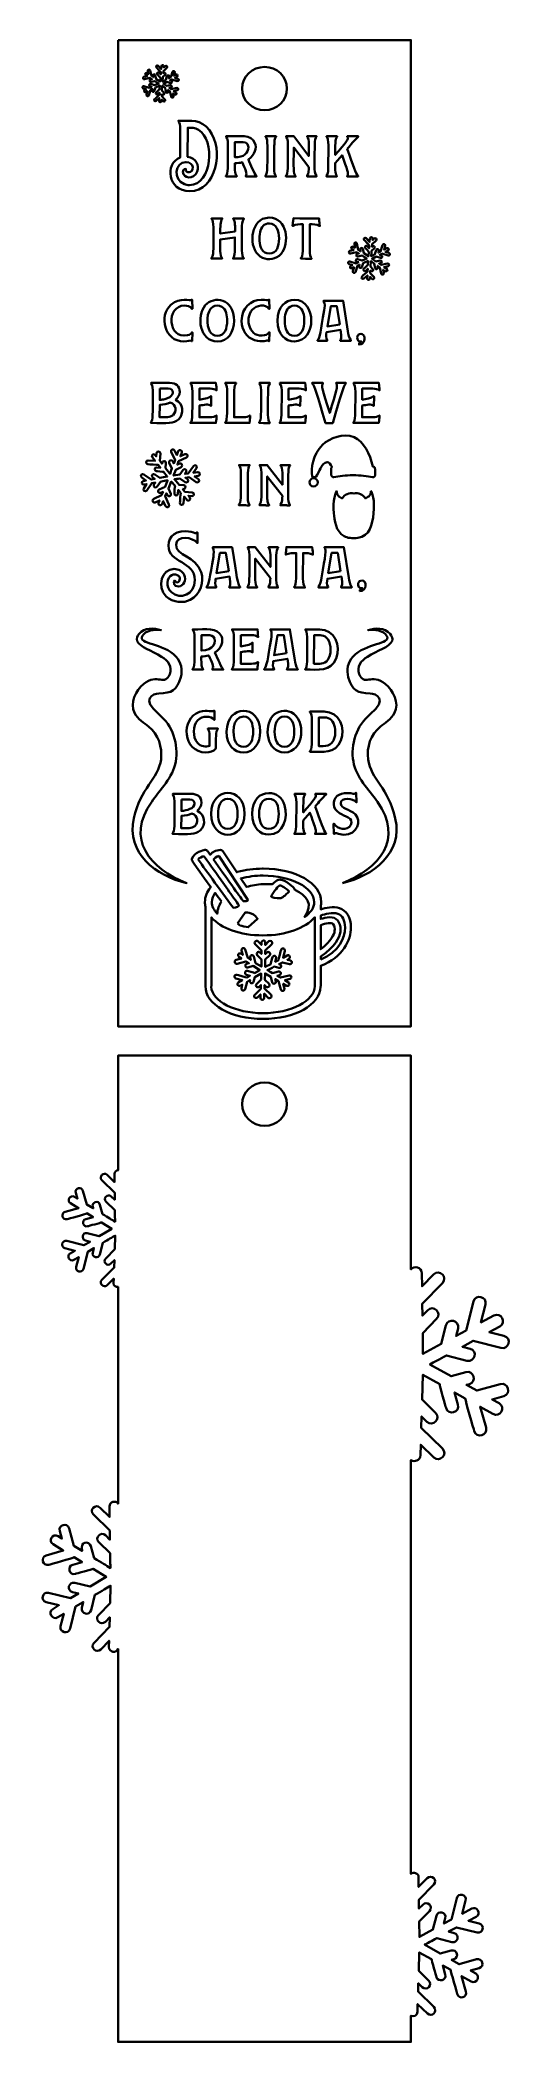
# Model space of a CAD drawing. Header units: inches. Extents: x 0 to 2.9, y 0 to 12.2.
import ezdxf

# ---------------------------------------------------------------- set-up
doc = ezdxf.new("R2010")
doc.units = ezdxf.units.IN
doc.header["$MEASUREMENT"] = 0
doc.layers.add('Слой 1', color=7, linetype='Continuous', lineweight=0)

msp = doc.modelspace()

# ---------------------------------------------------------------- linework, layer by layer
at = {"layer": 'Слой 1', "color": 1, "lineweight": 35, "true_color": 0xff0000}
for points, knots in [([(0.467, 12.184), (0.467, 12.184), (0.467, 6.184), (0.467, 6.184), (0.467, 6.184), (2.248, 6.184), (2.248, 6.184), (2.248, 6.184), (2.248, 12.184), (2.248, 12.184), (2.248, 12.184), (0.467, 12.184), (0.467, 12.184)], [0, 0, 0, 0, 1, 1, 1, 2, 2, 2, 3, 3, 3, 4, 4, 4, 4]), ([(1.358, 11.757), (1.282, 11.757), (1.221, 11.816), (1.221, 11.889), (1.221, 11.962), (1.282, 12.021), (1.358, 12.021), (1.433, 12.021), (1.494, 11.962), (1.494, 11.889), (1.494, 11.816), (1.433, 11.757), (1.358, 11.757)], [0, 0, 0, 0, 1, 1, 1, 2, 2, 2, 3, 3, 3, 4, 4, 4, 4]), ([(1.762, 9.543), (1.762, 9.543), (1.762, 9.574), (1.762, 9.574), (1.762, 9.579), (1.764, 9.583), (1.767, 9.586), (1.767, 9.586), (1.768, 9.587), (1.768, 9.587), (1.76, 9.605), (1.749, 9.617), (1.738, 9.617), (1.722, 9.618), (1.704, 9.594), (1.697, 9.578), (1.692, 9.569), (1.68, 9.537), (1.672, 9.53), (1.664, 9.522), (1.666, 9.526), (1.657, 9.526), (1.657, 9.526), (1.655, 9.526), (1.654, 9.526), (1.651, 9.526), (1.648, 9.528), (1.648, 9.531), (1.641, 9.577), (1.648, 9.662), (1.71, 9.722), (1.757, 9.765), (1.836, 9.796), (1.902, 9.768), (1.963, 9.742), (1.998, 9.666), (2.016, 9.591), (2.024, 9.59), (2.029, 9.583), (2.031, 9.573), (2.031, 9.573), (2.031, 9.542), (2.031, 9.542), (2.031, 9.533), (2.024, 9.525), (2.016, 9.525), (1.982, 9.531), (1.942, 9.537), (1.896, 9.537), (1.85, 9.537), (1.811, 9.531), (1.778, 9.525), (1.776, 9.525), (1.771, 9.525), (1.767, 9.531), (1.764, 9.534), (1.762, 9.539), (1.762, 9.543)], [0, 0, 0, 0, 1, 1, 1, 2, 2, 2, 3, 3, 3, 4, 4, 4, 5, 5, 5, 6, 6, 6, 7, 7, 7, 8, 8, 8, 9, 9, 9, 10, 10, 10, 11, 11, 11, 12, 12, 12, 13, 13, 13, 14, 14, 14, 15, 15, 15, 16, 16, 16, 17, 17, 17, 18, 18, 18, 19, 19, 19, 19]), ([(1.656, 9.469), (1.641, 9.469), (1.631, 9.48), (1.631, 9.494), (1.631, 9.508), (1.642, 9.519), (1.656, 9.519), (1.67, 9.519), (1.681, 9.507), (1.681, 9.494), (1.681, 9.479), (1.67, 9.469), (1.656, 9.469)], [0, 0, 0, 0, 1, 1, 1, 2, 2, 2, 3, 3, 3, 4, 4, 4, 4]), ([(1.779, 9.306), (1.77, 9.38), (1.792, 9.44), (1.796, 9.44), (1.797, 9.44), (1.795, 9.426), (1.805, 9.413), (1.811, 9.405), (1.816, 9.405), (1.826, 9.398), (1.827, 9.397), (1.828, 9.397), (1.829, 9.396), (1.844, 9.419), (1.872, 9.433), (1.901, 9.427), (1.929, 9.433), (1.957, 9.419), (1.972, 9.396), (1.984, 9.405), (1.99, 9.405), (1.997, 9.413), (2.006, 9.426), (2.004, 9.44), (2.005, 9.44), (2.01, 9.44), (2.031, 9.38), (2.021, 9.306), (2.014, 9.236), (1.997, 9.167), (1.926, 9.156), (1.892, 9.15), (1.859, 9.157), (1.842, 9.166), (1.79, 9.194), (1.783, 9.266), (1.779, 9.306)], [0, 0, 0, 0, 1, 1, 1, 2, 2, 2, 3, 3, 3, 4, 4, 4, 5, 5, 5, 6, 6, 6, 7, 7, 7, 8, 8, 8, 9, 9, 9, 10, 10, 10, 11, 11, 11, 12, 12, 12, 12]), ([(0.562, 7.451), (0.603, 7.636), (0.71, 7.687), (0.728, 7.809), (0.736, 7.883), (0.713, 7.961), (0.652, 8.008), (0.626, 8.031), (0.586, 8.052), (0.566, 8.091), (0.536, 8.153), (0.575, 8.228), (0.623, 8.269), (0.705, 8.333), (0.755, 8.252), (0.781, 8.328), (0.799, 8.372), (0.771, 8.41), (0.731, 8.433), (0.671, 8.472), (0.598, 8.491), (0.583, 8.528), (0.576, 8.544), (0.584, 8.56), (0.594, 8.572), (0.628, 8.612), (0.684, 8.608), (0.728, 8.595), (0.688, 8.599), (0.634, 8.595), (0.613, 8.558), (0.587, 8.507), (0.74, 8.52), (0.82, 8.433), (0.85, 8.402), (0.86, 8.351), (0.848, 8.309), (0.826, 8.227), (0.791, 8.212), (0.715, 8.21), (0.679, 8.208), (0.604, 8.177), (0.714, 8.083), (0.798, 8.017), (0.836, 7.899), (0.817, 7.795), (0.801, 7.698), (0.722, 7.625), (0.671, 7.55), (0.509, 7.325), (0.66, 7.144), (0.883, 7.056), (0.699, 7.098), (0.513, 7.24), (0.562, 7.451)], [0, 0, 0, 0, 1, 1, 1, 2, 2, 2, 3, 3, 3, 4, 4, 4, 5, 5, 5, 6, 6, 6, 7, 7, 7, 8, 8, 8, 9, 9, 9, 10, 10, 10, 11, 11, 11, 12, 12, 12, 13, 13, 13, 14, 14, 14, 15, 15, 15, 16, 16, 16, 17, 17, 17, 18, 18, 18, 18]), ([(1.832, 7.056), (2.055, 7.143), (2.206, 7.325), (2.044, 7.55), (1.993, 7.625), (1.914, 7.698), (1.898, 7.795), (1.879, 7.899), (1.917, 8.017), (2.001, 8.083), (2.111, 8.177), (2.036, 8.208), (2, 8.21), (1.924, 8.212), (1.889, 8.227), (1.867, 8.309), (1.855, 8.351), (1.865, 8.402), (1.895, 8.433), (1.975, 8.52), (2.128, 8.507), (2.102, 8.558), (2.081, 8.595), (2.027, 8.599), (1.987, 8.595), (2.031, 8.608), (2.088, 8.612), (2.121, 8.572), (2.131, 8.559), (2.14, 8.544), (2.133, 8.528), (2.117, 8.491), (2.044, 8.472), (1.984, 8.433), (1.944, 8.41), (1.916, 8.372), (1.934, 8.328), (1.96, 8.252), (2.01, 8.333), (2.092, 8.269), (2.14, 8.228), (2.179, 8.153), (2.149, 8.091), (2.129, 8.052), (2.089, 8.031), (2.063, 8.008), (2.002, 7.961), (1.979, 7.883), (1.987, 7.809), (2.005, 7.687), (2.112, 7.636), (2.153, 7.45), (2.202, 7.24), (2.016, 7.098), (1.832, 7.056)], [0, 0, 0, 0, 1, 1, 1, 2, 2, 2, 3, 3, 3, 4, 4, 4, 5, 5, 5, 6, 6, 6, 7, 7, 7, 8, 8, 8, 9, 9, 9, 10, 10, 10, 11, 11, 11, 12, 12, 12, 13, 13, 13, 14, 14, 14, 15, 15, 15, 16, 16, 16, 17, 17, 17, 18, 18, 18, 18]), ([(2.792, 4.009), (2.792, 4.009), (2.649, 3.969), (2.649, 3.969), (2.649, 3.969), (2.586, 4.004), (2.586, 4.004), (2.586, 4.004), (2.604, 4.009), (2.604, 4.009), (2.652, 4.022), (2.631, 4.095), (2.583, 4.081), (2.583, 4.081), (2.493, 4.056), (2.493, 4.056), (2.493, 4.056), (2.364, 4.128), (2.364, 4.128), (2.389, 4.142), (2.421, 4.159), (2.464, 4.183), (2.464, 4.183), (2.589, 4.151), (2.589, 4.151), (2.638, 4.139), (2.656, 4.212), (2.608, 4.224), (2.608, 4.224), (2.561, 4.236), (2.561, 4.236), (2.561, 4.236), (2.627, 4.272), (2.627, 4.272), (2.627, 4.272), (2.796, 4.229), (2.796, 4.229), (2.845, 4.217), (2.863, 4.289), (2.814, 4.302), (2.814, 4.302), (2.725, 4.325), (2.725, 4.325), (2.725, 4.325), (2.788, 4.359), (2.788, 4.359), (2.832, 4.383), (2.796, 4.449), (2.752, 4.426), (2.752, 4.426), (2.674, 4.384), (2.674, 4.384), (2.674, 4.384), (2.702, 4.492), (2.702, 4.492), (2.714, 4.541), (2.641, 4.559), (2.628, 4.511), (2.628, 4.511), (2.584, 4.335), (2.584, 4.335), (2.584, 4.335), (2.523, 4.302), (2.523, 4.302), (2.523, 4.302), (2.535, 4.347), (2.535, 4.347), (2.547, 4.396), (2.474, 4.414), (2.461, 4.366), (2.461, 4.366), (2.433, 4.253), (2.433, 4.253), (2.433, 4.253), (2.321, 4.192), (2.321, 4.192), (2.321, 4.192), (2.32, 4.318), (2.32, 4.318), (2.32, 4.318), (2.404, 4.405), (2.404, 4.405), (2.439, 4.441), (2.385, 4.493), (2.35, 4.458), (2.35, 4.458), (2.318, 4.425), (2.318, 4.425), (2.318, 4.425), (2.317, 4.497), (2.317, 4.497), (2.317, 4.497), (2.44, 4.623), (2.44, 4.623), (2.475, 4.659), (2.421, 4.711), (2.386, 4.676), (2.386, 4.676), (2.316, 4.604), (2.316, 4.604), (2.316, 4.604), (2.315, 4.682), (2.315, 4.682), (2.314, 4.722), (2.267, 4.729), (2.248, 4.706), (2.248, 4.706), (2.248, 6.007), (2.248, 6.007), (2.248, 6.007), (0.467, 6.007), (0.467, 6.007), (0.467, 6.007), (0.467, 5.309), (0.467, 5.309), (0.456, 5.309), (0.445, 5.302), (0.445, 5.287), (0.445, 5.287), (0.445, 5.237), (0.445, 5.237), (0.445, 5.237), (0.4, 5.282), (0.4, 5.282), (0.379, 5.302), (0.347, 5.27), (0.368, 5.249), (0.368, 5.249), (0.446, 5.173), (0.446, 5.173), (0.446, 5.173), (0.446, 5.13), (0.446, 5.13), (0.446, 5.13), (0.425, 5.15), (0.425, 5.15), (0.404, 5.171), (0.372, 5.139), (0.394, 5.118), (0.394, 5.118), (0.447, 5.066), (0.447, 5.066), (0.447, 5.036), (0.448, 5.013), (0.448, 4.996), (0.431, 5.007), (0.406, 5.022), (0.372, 5.043), (0.372, 5.043), (0.356, 5.1), (0.356, 5.1), (0.348, 5.129), (0.304, 5.117), (0.312, 5.088), (0.312, 5.088), (0.315, 5.078), (0.315, 5.078), (0.315, 5.078), (0.276, 5.101), (0.276, 5.101), (0.276, 5.101), (0.253, 5.184), (0.253, 5.184), (0.245, 5.213), (0.201, 5.201), (0.209, 5.172), (0.209, 5.172), (0.219, 5.136), (0.219, 5.136), (0.219, 5.136), (0.201, 5.148), (0.201, 5.148), (0.175, 5.163), (0.151, 5.125), (0.177, 5.109), (0.177, 5.109), (0.226, 5.079), (0.226, 5.079), (0.226, 5.079), (0.144, 5.056), (0.144, 5.056), (0.115, 5.048), (0.128, 5.004), (0.157, 5.012), (0.164, 5.014), (0.27, 5.043), (0.276, 5.048), (0.276, 5.048), (0.314, 5.025), (0.314, 5.025), (0.314, 5.025), (0.27, 5.012), (0.27, 5.012), (0.241, 5.004), (0.253, 4.961), (0.282, 4.969), (0.285, 4.97), (0.364, 4.991), (0.366, 4.992), (0.366, 4.992), (0.428, 4.954), (0.428, 4.954), (0.428, 4.954), (0.351, 4.908), (0.351, 4.908), (0.351, 4.908), (0.279, 4.927), (0.279, 4.927), (0.25, 4.934), (0.239, 4.89), (0.268, 4.883), (0.268, 4.883), (0.296, 4.875), (0.296, 4.875), (0.296, 4.875), (0.259, 4.853), (0.259, 4.853), (0.259, 4.853), (0.154, 4.88), (0.154, 4.88), (0.125, 4.887), (0.114, 4.843), (0.143, 4.836), (0.143, 4.836), (0.204, 4.82), (0.204, 4.82), (0.204, 4.82), (0.175, 4.803), (0.175, 4.803), (0.149, 4.788), (0.172, 4.749), (0.198, 4.764), (0.198, 4.764), (0.227, 4.781), (0.227, 4.781), (0.227, 4.781), (0.211, 4.721), (0.211, 4.721), (0.204, 4.692), (0.248, 4.681), (0.256, 4.71), (0.256, 4.71), (0.282, 4.814), (0.282, 4.814), (0.282, 4.814), (0.319, 4.836), (0.319, 4.836), (0.319, 4.836), (0.312, 4.808), (0.312, 4.808), (0.305, 4.779), (0.349, 4.768), (0.356, 4.797), (0.356, 4.797), (0.374, 4.868), (0.374, 4.868), (0.407, 4.888), (0.431, 4.902), (0.449, 4.912), (0.449, 4.912), (0.446, 4.83), (0.446, 4.83), (0.446, 4.83), (0.391, 4.773), (0.391, 4.773), (0.37, 4.752), (0.402, 4.72), (0.423, 4.742), (0.423, 4.742), (0.444, 4.763), (0.444, 4.763), (0.444, 4.763), (0.443, 4.717), (0.443, 4.717), (0.443, 4.717), (0.368, 4.643), (0.368, 4.643), (0.347, 4.621), (0.38, 4.589), (0.401, 4.611), (0.401, 4.611), (0.44, 4.651), (0.44, 4.651), (0.44, 4.651), (0.439, 4.622), (0.439, 4.622), (0.439, 4.605), (0.454, 4.597), (0.467, 4.6), (0.467, 4.6), (0.467, 3.281), (0.467, 3.281), (0.453, 3.302), (0.413, 3.296), (0.414, 3.264), (0.414, 3.264), (0.415, 3.201), (0.415, 3.201), (0.415, 3.201), (0.357, 3.257), (0.357, 3.257), (0.329, 3.284), (0.288, 3.242), (0.316, 3.215), (0.316, 3.215), (0.416, 3.118), (0.416, 3.118), (0.416, 3.118), (0.417, 3.062), (0.417, 3.062), (0.417, 3.062), (0.39, 3.089), (0.39, 3.089), (0.362, 3.116), (0.322, 3.074), (0.349, 3.047), (0.349, 3.047), (0.418, 2.98), (0.418, 2.98), (0.419, 2.942), (0.419, 2.912), (0.42, 2.89), (0.397, 2.904), (0.365, 2.924), (0.322, 2.95), (0.322, 2.95), (0.301, 3.023), (0.301, 3.023), (0.291, 3.056), (0.231, 3.054), (0.248, 2.994), (0.248, 2.994), (0.198, 3.025), (0.198, 3.025), (0.198, 3.025), (0.168, 3.131), (0.168, 3.131), (0.157, 3.169), (0.101, 3.152), (0.112, 3.115), (0.112, 3.115), (0.125, 3.069), (0.125, 3.069), (0.125, 3.069), (0.101, 3.084), (0.101, 3.084), (0.068, 3.104), (0.038, 3.054), (0.071, 3.034), (0.071, 3.034), (0.133, 2.996), (0.133, 2.996), (0.133, 2.996), (0.029, 2.966), (0.029, 2.966), (-0.008, 2.955), (0.008, 2.899), (0.045, 2.91), (0.054, 2.912), (0.191, 2.95), (0.199, 2.956), (0.199, 2.956), (0.247, 2.926), (0.247, 2.926), (0.247, 2.926), (0.191, 2.91), (0.191, 2.91), (0.154, 2.9), (0.17, 2.844), (0.207, 2.854), (0.21, 2.855), (0.311, 2.884), (0.314, 2.885), (0.314, 2.885), (0.395, 2.836), (0.395, 2.836), (0.395, 2.836), (0.296, 2.777), (0.296, 2.777), (0.296, 2.777), (0.203, 2.8), (0.203, 2.8), (0.165, 2.809), (0.152, 2.753), (0.189, 2.743), (0.189, 2.743), (0.225, 2.734), (0.225, 2.734), (0.225, 2.734), (0.177, 2.706), (0.177, 2.706), (0.177, 2.706), (0.043, 2.739), (0.043, 2.739), (0.005, 2.748), (-0.008, 2.692), (0.029, 2.682), (0.029, 2.682), (0.107, 2.663), (0.107, 2.663), (0.107, 2.663), (0.07, 2.64), (0.07, 2.64), (0.036, 2.62), (0.067, 2.571), (0.1, 2.59), (0.1, 2.59), (0.136, 2.612), (0.136, 2.612), (0.136, 2.612), (0.117, 2.536), (0.117, 2.536), (0.108, 2.498), (0.165, 2.484), (0.174, 2.521), (0.174, 2.521), (0.207, 2.655), (0.207, 2.655), (0.207, 2.655), (0.255, 2.683), (0.255, 2.683), (0.255, 2.683), (0.246, 2.648), (0.246, 2.648), (0.237, 2.61), (0.294, 2.597), (0.303, 2.634), (0.303, 2.634), (0.326, 2.726), (0.326, 2.726), (0.368, 2.751), (0.399, 2.769), (0.421, 2.783), (0.421, 2.783), (0.418, 2.677), (0.418, 2.677), (0.418, 2.677), (0.347, 2.604), (0.347, 2.604), (0.321, 2.576), (0.363, 2.535), (0.389, 2.563), (0.389, 2.563), (0.416, 2.59), (0.416, 2.59), (0.416, 2.59), (0.415, 2.532), (0.415, 2.532), (0.415, 2.532), (0.32, 2.435), (0.32, 2.435), (0.293, 2.408), (0.335, 2.367), (0.362, 2.395), (0.362, 2.395), (0.412, 2.447), (0.412, 2.447), (0.412, 2.447), (0.411, 2.41), (0.411, 2.41), (0.41, 2.375), (0.457, 2.37), (0.467, 2.398), (0.467, 2.398), (0.467, 0.007), (0.467, 0.007), (0.467, 0.007), (2.248, 0.007), (2.248, 0.007), (2.248, 0.007), (2.248, 0.166), (2.248, 0.166), (2.264, 0.159), (2.287, 0.166), (2.288, 0.19), (2.288, 0.19), (2.289, 0.237), (2.289, 0.237), (2.289, 0.237), (2.348, 0.18), (2.348, 0.18), (2.374, 0.154), (2.413, 0.194), (2.387, 0.22), (2.387, 0.22), (2.292, 0.313), (2.292, 0.313), (2.292, 0.313), (2.293, 0.364), (2.293, 0.364), (2.293, 0.364), (2.317, 0.34), (2.317, 0.34), (2.344, 0.315), (2.383, 0.355), (2.356, 0.38), (2.356, 0.38), (2.296, 0.44), (2.296, 0.44), (2.296, 0.44), (2.299, 0.552), (2.299, 0.552), (2.299, 0.552), (2.374, 0.51), (2.374, 0.51), (2.374, 0.504), (2.401, 0.409), (2.403, 0.402), (2.413, 0.367), (2.467, 0.382), (2.457, 0.418), (2.457, 0.418), (2.442, 0.472), (2.442, 0.472), (2.442, 0.472), (2.49, 0.445), (2.49, 0.445), (2.49, 0.437), (2.528, 0.306), (2.53, 0.299), (2.54, 0.263), (2.593, 0.278), (2.583, 0.314), (2.583, 0.314), (2.556, 0.408), (2.556, 0.408), (2.556, 0.408), (2.615, 0.375), (2.615, 0.375), (2.647, 0.357), (2.674, 0.406), (2.642, 0.424), (2.642, 0.424), (2.611, 0.442), (2.611, 0.442), (2.611, 0.442), (2.663, 0.456), (2.663, 0.456), (2.699, 0.466), (2.683, 0.52), (2.648, 0.51), (2.648, 0.51), (2.542, 0.48), (2.542, 0.48), (2.542, 0.48), (2.495, 0.506), (2.495, 0.506), (2.495, 0.506), (2.509, 0.51), (2.509, 0.51), (2.544, 0.52), (2.529, 0.573), (2.493, 0.563), (2.493, 0.563), (2.427, 0.545), (2.427, 0.545), (2.427, 0.545), (2.331, 0.599), (2.331, 0.599), (2.349, 0.608), (2.373, 0.621), (2.405, 0.639), (2.405, 0.639), (2.498, 0.615), (2.498, 0.615), (2.534, 0.606), (2.547, 0.66), (2.511, 0.669), (2.511, 0.669), (2.477, 0.678), (2.477, 0.678), (2.477, 0.678), (2.526, 0.704), (2.526, 0.704), (2.526, 0.704), (2.651, 0.673), (2.651, 0.673), (2.687, 0.664), (2.7, 0.718), (2.664, 0.727), (2.664, 0.727), (2.598, 0.744), (2.598, 0.744), (2.598, 0.744), (2.645, 0.769), (2.645, 0.769), (2.677, 0.787), (2.651, 0.836), (2.618, 0.818), (2.618, 0.818), (2.56, 0.787), (2.56, 0.787), (2.56, 0.787), (2.581, 0.867), (2.581, 0.867), (2.59, 0.904), (2.536, 0.917), (2.527, 0.881), (2.527, 0.881), (2.494, 0.751), (2.494, 0.751), (2.494, 0.751), (2.449, 0.727), (2.449, 0.727), (2.449, 0.727), (2.457, 0.76), (2.457, 0.76), (2.466, 0.796), (2.412, 0.81), (2.403, 0.774), (2.403, 0.774), (2.382, 0.691), (2.382, 0.691), (2.382, 0.691), (2.3, 0.646), (2.3, 0.646), (2.3, 0.646), (2.298, 0.739), (2.298, 0.739), (2.298, 0.739), (2.361, 0.803), (2.361, 0.803), (2.386, 0.83), (2.347, 0.869), (2.321, 0.842), (2.321, 0.842), (2.297, 0.818), (2.297, 0.818), (2.297, 0.818), (2.296, 0.871), (2.296, 0.871), (2.296, 0.871), (2.387, 0.964), (2.387, 0.964), (2.413, 0.991), (2.373, 1.03), (2.347, 1.003), (2.347, 1.003), (2.295, 0.95), (2.295, 0.95), (2.295, 0.95), (2.295, 1.008), (2.295, 1.008), (2.294, 1.036), (2.263, 1.042), (2.248, 1.029), (2.248, 1.029), (2.248, 3.546), (2.248, 3.546), (2.27, 3.533), (2.305, 3.543), (2.306, 3.576), (2.306, 3.576), (2.308, 3.64), (2.308, 3.64), (2.308, 3.64), (2.387, 3.563), (2.387, 3.563), (2.423, 3.528), (2.475, 3.582), (2.44, 3.617), (2.44, 3.617), (2.311, 3.742), (2.311, 3.742), (2.311, 3.742), (2.313, 3.812), (2.313, 3.812), (2.313, 3.812), (2.345, 3.78), (2.345, 3.78), (2.381, 3.745), (2.434, 3.799), (2.398, 3.834), (2.398, 3.834), (2.316, 3.914), (2.316, 3.914), (2.316, 3.914), (2.321, 4.066), (2.321, 4.066), (2.321, 4.066), (2.423, 4.009), (2.423, 4.009), (2.422, 4), (2.459, 3.873), (2.462, 3.864), (2.475, 3.815), (2.548, 3.836), (2.534, 3.884), (2.534, 3.884), (2.514, 3.958), (2.514, 3.958), (2.514, 3.958), (2.579, 3.921), (2.579, 3.921), (2.579, 3.91), (2.63, 3.733), (2.633, 3.723), (2.646, 3.675), (2.719, 3.696), (2.705, 3.744), (2.705, 3.744), (2.669, 3.871), (2.669, 3.871), (2.669, 3.871), (2.747, 3.827), (2.747, 3.827), (2.791, 3.802), (2.828, 3.868), (2.784, 3.892), (2.784, 3.892), (2.742, 3.916), (2.742, 3.916), (2.742, 3.916), (2.813, 3.936), (2.813, 3.936), (2.861, 3.95), (2.84, 4.022), (2.792, 4.009)], [0, 0, 0, 0, 1, 1, 1, 2, 2, 2, 3, 3, 3, 4, 4, 4, 5, 5, 5, 6, 6, 6, 7, 7, 7, 8, 8, 8, 9, 9, 9, 10, 10, 10, 11, 11, 11, 12, 12, 12, 13, 13, 13, 14, 14, 14, 15, 15, 15, 16, 16, 16, 17, 17, 17, 18, 18, 18, 19, 19, 19, 20, 20, 20, 21, 21, 21, 22, 22, 22, 23, 23, 23, 24, 24, 24, 25, 25, 25, 26, 26, 26, 27, 27, 27, 28, 28, 28, 29, 29, 29, 30, 30, 30, 31, 31, 31, 32, 32, 32, 33, 33, 33, 34, 34, 34, 35, 35, 35, 36, 36, 36, 37, 37, 37, 38, 38, 38, 39, 39, 39, 40, 40, 40, 41, 41, 41, 42, 42, 42, 43, 43, 43, 44, 44, 44, 45, 45, 45, 46, 46, 46, 47, 47, 47, 48, 48, 48, 49, 49, 49, 50, 50, 50, 51, 51, 51, 52, 52, 52, 53, 53, 53, 54, 54, 54, 55, 55, 55, 56, 56, 56, 57, 57, 57, 58, 58, 58, 59, 59, 59, 60, 60, 60, 61, 61, 61, 62, 62, 62, 63, 63, 63, 64, 64, 64, 65, 65, 65, 66, 66, 66, 67, 67, 67, 68, 68, 68, 69, 69, 69, 70, 70, 70, 71, 71, 71, 72, 72, 72, 73, 73, 73, 74, 74, 74, 75, 75, 75, 76, 76, 76, 77, 77, 77, 78, 78, 78, 79, 79, 79, 80, 80, 80, 81, 81, 81, 82, 82, 82, 83, 83, 83, 84, 84, 84, 85, 85, 85, 86, 86, 86, 87, 87, 87, 88, 88, 88, 89, 89, 89, 90, 90, 90, 91, 91, 91, 92, 92, 92, 93, 93, 93, 94, 94, 94, 95, 95, 95, 96, 96, 96, 97, 97, 97, 98, 98, 98, 99, 99, 99, 100, 100, 100, 101, 101, 101, 102, 102, 102, 103, 103, 103, 104, 104, 104, 105, 105, 105, 106, 106, 106, 107, 107, 107, 108, 108, 108, 109, 109, 109, 110, 110, 110, 111, 111, 111, 112, 112, 112, 113, 113, 113, 114, 114, 114, 115, 115, 115, 116, 116, 116, 117, 117, 117, 118, 118, 118, 119, 119, 119, 120, 120, 120, 121, 121, 121, 122, 122, 122, 123, 123, 123, 124, 124, 124, 125, 125, 125, 126, 126, 126, 127, 127, 127, 128, 128, 128, 129, 129, 129, 130, 130, 130, 131, 131, 131, 132, 132, 132, 133, 133, 133, 134, 134, 134, 135, 135, 135, 136, 136, 136, 137, 137, 137, 138, 138, 138, 139, 139, 139, 140, 140, 140, 141, 141, 141, 142, 142, 142, 143, 143, 143, 144, 144, 144, 145, 145, 145, 146, 146, 146, 147, 147, 147, 148, 148, 148, 149, 149, 149, 150, 150, 150, 151, 151, 151, 152, 152, 152, 153, 153, 153, 154, 154, 154, 155, 155, 155, 156, 156, 156, 157, 157, 157, 158, 158, 158, 159, 159, 159, 160, 160, 160, 161, 161, 161, 162, 162, 162, 163, 163, 163, 164, 164, 164, 165, 165, 165, 166, 166, 166, 167, 167, 167, 168, 168, 168, 169, 169, 169, 170, 170, 170, 171, 171, 171, 172, 172, 172, 173, 173, 173, 174, 174, 174, 175, 175, 175, 176, 176, 176, 177, 177, 177, 178, 178, 178, 179, 179, 179, 180, 180, 180, 181, 181, 181, 182, 182, 182, 183, 183, 183, 184, 184, 184, 185, 185, 185, 186, 186, 186, 187, 187, 187, 188, 188, 188, 189, 189, 189, 190, 190, 190, 191, 191, 191, 192, 192, 192, 193, 193, 193, 194, 194, 194, 195, 195, 195, 196, 196, 196, 197, 197, 197, 198, 198, 198, 199, 199, 199, 200, 200, 200, 201, 201, 201, 202, 202, 202, 203, 203, 203, 204, 204, 204, 205, 205, 205, 206, 206, 206, 207, 207, 207, 208, 208, 208, 209, 209, 209, 210, 210, 210, 211, 211, 211, 212, 212, 212, 213, 213, 213, 214, 214, 214, 215, 215, 215, 216, 216, 216, 217, 217, 217, 218, 218, 218, 219, 219, 219, 220, 220, 220, 221, 221, 221, 222, 222, 222, 223, 223, 223, 224, 224, 224, 225, 225, 225, 226, 226, 226, 227, 227, 227, 228, 228, 228, 229, 229, 229, 230, 230, 230, 231, 231, 231, 232, 232, 232, 233, 233, 233, 234, 234, 234, 235, 235, 235, 236, 236, 236, 237, 237, 237, 238, 238, 238, 239, 239, 239, 239]), ([(1.358, 5.58), (1.282, 5.58), (1.221, 5.639), (1.221, 5.712), (1.221, 5.784), (1.282, 5.843), (1.358, 5.843), (1.433, 5.843), (1.494, 5.784), (1.494, 5.712), (1.494, 5.639), (1.433, 5.58), (1.358, 5.58)], [0, 0, 0, 0, 1, 1, 1, 2, 2, 2, 3, 3, 3, 4, 4, 4, 4])]:
    msp.add_open_spline(points, degree=3, knots=knots, dxfattribs=at)
at = {"layer": 'Слой 1', "color": 18, "lineweight": 35, "true_color": 0x000000}
for points, knots in [([(0.732, 11.857), (0.732, 11.857), (0.735, 11.854), (0.735, 11.854), (0.741, 11.847), (0.752, 11.857), (0.746, 11.864), (0.746, 11.864), (0.733, 11.877), (0.733, 11.877), (0.733, 11.877), (0.735, 11.906), (0.735, 11.906), (0.739, 11.903), (0.745, 11.898), (0.753, 11.893), (0.753, 11.893), (0.758, 11.869), (0.758, 11.869), (0.76, 11.859), (0.774, 11.863), (0.772, 11.872), (0.772, 11.872), (0.77, 11.881), (0.77, 11.881), (0.77, 11.881), (0.782, 11.873), (0.782, 11.873), (0.782, 11.873), (0.789, 11.84), (0.789, 11.84), (0.791, 11.831), (0.806, 11.834), (0.804, 11.843), (0.804, 11.843), (0.8, 11.86), (0.8, 11.86), (0.8, 11.86), (0.811, 11.853), (0.811, 11.853), (0.819, 11.847), (0.827, 11.859), (0.819, 11.864), (0.819, 11.864), (0.805, 11.874), (0.805, 11.874), (0.805, 11.874), (0.826, 11.879), (0.826, 11.879), (0.836, 11.881), (0.833, 11.895), (0.823, 11.893), (0.823, 11.893), (0.789, 11.886), (0.789, 11.886), (0.789, 11.886), (0.778, 11.893), (0.778, 11.893), (0.778, 11.893), (0.787, 11.895), (0.787, 11.895), (0.797, 11.897), (0.793, 11.911), (0.784, 11.909), (0.784, 11.909), (0.762, 11.905), (0.762, 11.905), (0.762, 11.905), (0.742, 11.918), (0.742, 11.918), (0.742, 11.918), (0.764, 11.93), (0.764, 11.93), (0.764, 11.93), (0.786, 11.923), (0.786, 11.923), (0.795, 11.92), (0.799, 11.933), (0.79, 11.936), (0.79, 11.936), (0.782, 11.939), (0.782, 11.939), (0.782, 11.939), (0.794, 11.945), (0.794, 11.945), (0.794, 11.945), (0.826, 11.935), (0.826, 11.935), (0.836, 11.932), (0.84, 11.946), (0.831, 11.949), (0.831, 11.949), (0.812, 11.955), (0.812, 11.955), (0.812, 11.955), (0.826, 11.962), (0.826, 11.962), (0.834, 11.966), (0.828, 11.979), (0.819, 11.975), (0.819, 11.975), (0.805, 11.968), (0.805, 11.968), (0.805, 11.968), (0.811, 11.987), (0.811, 11.987), (0.814, 11.996), (0.8, 12), (0.798, 11.991), (0.798, 11.991), (0.787, 11.958), (0.787, 11.958), (0.787, 11.958), (0.775, 11.952), (0.775, 11.952), (0.775, 11.952), (0.778, 11.961), (0.778, 11.961), (0.78, 11.97), (0.767, 11.974), (0.764, 11.965), (0.764, 11.965), (0.757, 11.942), (0.757, 11.942), (0.748, 11.938), (0.742, 11.935), (0.737, 11.932), (0.737, 11.939), (0.738, 11.948), (0.739, 11.961), (0.739, 11.961), (0.753, 11.973), (0.753, 11.973), (0.76, 11.98), (0.75, 11.991), (0.743, 11.984), (0.743, 11.984), (0.741, 11.982), (0.741, 11.982), (0.741, 11.982), (0.742, 11.996), (0.742, 11.996), (0.742, 11.996), (0.763, 12.015), (0.763, 12.015), (0.77, 12.021), (0.76, 12.032), (0.753, 12.026), (0.753, 12.026), (0.744, 12.018), (0.744, 12.018), (0.744, 12.018), (0.745, 12.025), (0.745, 12.025), (0.745, 12.034), (0.731, 12.035), (0.73, 12.026), (0.73, 12.026), (0.729, 12.008), (0.729, 12.008), (0.729, 12.008), (0.71, 12.028), (0.71, 12.028), (0.704, 12.035), (0.693, 12.025), (0.7, 12.018), (0.701, 12.016), (0.725, 11.99), (0.727, 11.989), (0.727, 11.989), (0.726, 11.975), (0.726, 11.975), (0.726, 11.975), (0.716, 11.985), (0.716, 11.985), (0.709, 11.992), (0.699, 11.983), (0.705, 11.976), (0.706, 11.975), (0.723, 11.956), (0.724, 11.955), (0.724, 11.955), (0.722, 11.932), (0.722, 11.932), (0.722, 11.932), (0.698, 11.947), (0.698, 11.947), (0.698, 11.947), (0.693, 11.97), (0.693, 11.97), (0.691, 11.98), (0.677, 11.977), (0.679, 11.967), (0.679, 11.967), (0.681, 11.958), (0.681, 11.958), (0.681, 11.958), (0.669, 11.966), (0.669, 11.966), (0.669, 11.966), (0.662, 11.999), (0.662, 11.999), (0.659, 12.009), (0.645, 12.006), (0.647, 11.996), (0.647, 11.996), (0.652, 11.977), (0.652, 11.977), (0.652, 11.977), (0.642, 11.983), (0.642, 11.983), (0.634, 11.988), (0.627, 11.976), (0.635, 11.97), (0.635, 11.97), (0.644, 11.965), (0.644, 11.965), (0.644, 11.965), (0.624, 11.96), (0.624, 11.96), (0.615, 11.958), (0.618, 11.944), (0.628, 11.946), (0.628, 11.946), (0.661, 11.954), (0.661, 11.954), (0.661, 11.954), (0.672, 11.946), (0.672, 11.946), (0.672, 11.946), (0.664, 11.944), (0.664, 11.944), (0.654, 11.942), (0.657, 11.928), (0.667, 11.93), (0.667, 11.93), (0.69, 11.935), (0.69, 11.935), (0.7, 11.928), (0.707, 11.924), (0.713, 11.92), (0.713, 11.92), (0.689, 11.909), (0.689, 11.909), (0.689, 11.909), (0.665, 11.917), (0.665, 11.917), (0.656, 11.92), (0.651, 11.906), (0.661, 11.903), (0.661, 11.903), (0.67, 11.9), (0.67, 11.9), (0.67, 11.9), (0.656, 11.894), (0.656, 11.894), (0.656, 11.894), (0.624, 11.904), (0.624, 11.904), (0.615, 11.907), (0.611, 11.893), (0.62, 11.89), (0.62, 11.89), (0.637, 11.885), (0.637, 11.885), (0.637, 11.885), (0.629, 11.881), (0.629, 11.881), (0.62, 11.877), (0.626, 11.864), (0.635, 11.868), (0.635, 11.868), (0.646, 11.873), (0.646, 11.873), (0.646, 11.873), (0.639, 11.853), (0.639, 11.853), (0.637, 11.844), (0.65, 11.839), (0.653, 11.848), (0.653, 11.848), (0.664, 11.881), (0.664, 11.881), (0.664, 11.881), (0.676, 11.887), (0.676, 11.887), (0.676, 11.887), (0.673, 11.879), (0.673, 11.879), (0.67, 11.87), (0.684, 11.865), (0.687, 11.874), (0.687, 11.874), (0.694, 11.895), (0.694, 11.895), (0.694, 11.895), (0.72, 11.908), (0.72, 11.908), (0.72, 11.908), (0.719, 11.885), (0.719, 11.885), (0.718, 11.885), (0.699, 11.867), (0.698, 11.866), (0.691, 11.859), (0.7, 11.849), (0.707, 11.855), (0.707, 11.855), (0.718, 11.865), (0.718, 11.865), (0.718, 11.865), (0.718, 11.851), (0.718, 11.851), (0.716, 11.85), (0.69, 11.826), (0.688, 11.824), (0.681, 11.818), (0.691, 11.807), (0.698, 11.814), (0.698, 11.814), (0.717, 11.831), (0.717, 11.831), (0.717, 11.831), (0.716, 11.814), (0.716, 11.814), (0.716, 11.804), (0.73, 11.803), (0.73, 11.813), (0.73, 11.813), (0.731, 11.822), (0.731, 11.822), (0.731, 11.822), (0.741, 11.812), (0.741, 11.812), (0.747, 11.805), (0.758, 11.815), (0.751, 11.822), (0.751, 11.822), (0.732, 11.843), (0.732, 11.843), (0.732, 11.843), (0.732, 11.857), (0.732, 11.857)], [0, 0, 0, 0, 1, 1, 1, 2, 2, 2, 3, 3, 3, 4, 4, 4, 5, 5, 5, 6, 6, 6, 7, 7, 7, 8, 8, 8, 9, 9, 9, 10, 10, 10, 11, 11, 11, 12, 12, 12, 13, 13, 13, 14, 14, 14, 15, 15, 15, 16, 16, 16, 17, 17, 17, 18, 18, 18, 19, 19, 19, 20, 20, 20, 21, 21, 21, 22, 22, 22, 23, 23, 23, 24, 24, 24, 25, 25, 25, 26, 26, 26, 27, 27, 27, 28, 28, 28, 29, 29, 29, 30, 30, 30, 31, 31, 31, 32, 32, 32, 33, 33, 33, 34, 34, 34, 35, 35, 35, 36, 36, 36, 37, 37, 37, 38, 38, 38, 39, 39, 39, 40, 40, 40, 41, 41, 41, 42, 42, 42, 43, 43, 43, 44, 44, 44, 45, 45, 45, 46, 46, 46, 47, 47, 47, 48, 48, 48, 49, 49, 49, 50, 50, 50, 51, 51, 51, 52, 52, 52, 53, 53, 53, 54, 54, 54, 55, 55, 55, 56, 56, 56, 57, 57, 57, 58, 58, 58, 59, 59, 59, 60, 60, 60, 61, 61, 61, 62, 62, 62, 63, 63, 63, 64, 64, 64, 65, 65, 65, 66, 66, 66, 67, 67, 67, 68, 68, 68, 69, 69, 69, 70, 70, 70, 71, 71, 71, 72, 72, 72, 73, 73, 73, 74, 74, 74, 75, 75, 75, 76, 76, 76, 77, 77, 77, 78, 78, 78, 79, 79, 79, 80, 80, 80, 81, 81, 81, 82, 82, 82, 83, 83, 83, 84, 84, 84, 85, 85, 85, 86, 86, 86, 87, 87, 87, 88, 88, 88, 89, 89, 89, 90, 90, 90, 91, 91, 91, 92, 92, 92, 93, 93, 93, 94, 94, 94, 95, 95, 95, 96, 96, 96, 97, 97, 97, 98, 98, 98, 99, 99, 99, 100, 100, 100, 101, 101, 101, 102, 102, 102, 103, 103, 103, 104, 104, 104, 105, 105, 105, 106, 106, 106, 107, 107, 107, 108, 108, 108, 109, 109, 109, 110, 110, 110, 111, 111, 111, 112, 112, 112, 113, 113, 113, 114, 114, 114, 114]), ([(1.022, 11.636), (1.114, 11.518), (1.064, 11.265), (0.902, 11.265), (0.767, 11.265), (0.749, 11.433), (0.844, 11.469), (0.845, 11.641), (0.849, 11.675), (0.834, 11.689), (0.834, 11.689), (0.834, 11.693), (0.834, 11.693), (0.914, 11.693), (0.969, 11.704), (1.022, 11.636)], [0, 0, 0, 0, 1, 1, 1, 2, 2, 2, 3, 3, 3, 4, 4, 4, 5, 5, 5, 5]), ([(0.901, 11.302), (1.04, 11.302), (1.059, 11.577), (0.956, 11.639), (0.933, 11.653), (0.915, 11.651), (0.89, 11.651), (0.89, 11.651), (0.889, 11.474), (0.889, 11.474), (0.942, 11.467), (0.963, 11.421), (0.948, 11.384), (0.928, 11.333), (0.861, 11.342), (0.861, 11.381), (0.861, 11.392), (0.867, 11.401), (0.879, 11.4), (0.877, 11.388), (0.887, 11.38), (0.898, 11.38), (0.928, 11.38), (0.934, 11.442), (0.879, 11.442), (0.812, 11.442), (0.798, 11.334), (0.87, 11.308), (0.879, 11.304), (0.89, 11.302), (0.901, 11.302)], [0, 0, 0, 0, 1, 1, 1, 2, 2, 2, 3, 3, 3, 4, 4, 4, 5, 5, 5, 6, 6, 6, 7, 7, 7, 8, 8, 8, 9, 9, 9, 10, 10, 10, 10]), ([(1.309, 11.358), (1.309, 11.358), (1.309, 11.355), (1.309, 11.355), (1.309, 11.355), (1.243, 11.355), (1.243, 11.355), (1.243, 11.355), (1.243, 11.358), (1.243, 11.358), (1.256, 11.37), (1.239, 11.402), (1.222, 11.441), (1.208, 11.437), (1.193, 11.435), (1.177, 11.435), (1.177, 11.41), (1.174, 11.371), (1.188, 11.358), (1.188, 11.358), (1.188, 11.355), (1.188, 11.355), (1.188, 11.355), (1.123, 11.355), (1.123, 11.355), (1.123, 11.355), (1.123, 11.358), (1.123, 11.358), (1.138, 11.372), (1.134, 11.408), (1.135, 11.54), (1.135, 11.556), (1.135, 11.585), (1.124, 11.596), (1.124, 11.596), (1.124, 11.599), (1.124, 11.599), (1.206, 11.599), (1.276, 11.612), (1.299, 11.558), (1.311, 11.529), (1.301, 11.487), (1.259, 11.458), (1.272, 11.429), (1.294, 11.372), (1.309, 11.358)], [0, 0, 0, 0, 1, 1, 1, 2, 2, 2, 3, 3, 3, 4, 4, 4, 5, 5, 5, 6, 6, 6, 7, 7, 7, 8, 8, 8, 9, 9, 9, 10, 10, 10, 11, 11, 11, 12, 12, 12, 13, 13, 13, 14, 14, 14, 15, 15, 15, 15]), ([(1.427, 11.358), (1.427, 11.358), (1.427, 11.354), (1.427, 11.354), (1.404, 11.354), (1.409, 11.354), (1.363, 11.355), (1.363, 11.355), (1.363, 11.359), (1.363, 11.359), (1.367, 11.363), (1.37, 11.37), (1.372, 11.379), (1.376, 11.404), (1.376, 11.554), (1.373, 11.575), (1.371, 11.585), (1.368, 11.592), (1.364, 11.596), (1.364, 11.596), (1.364, 11.599), (1.364, 11.599), (1.364, 11.599), (1.428, 11.599), (1.428, 11.599), (1.428, 11.599), (1.428, 11.596), (1.428, 11.596), (1.424, 11.592), (1.421, 11.585), (1.419, 11.575), (1.418, 11.566), (1.417, 11.554), (1.417, 11.54), (1.416, 11.41), (1.412, 11.372), (1.427, 11.358)], [0, 0, 0, 0, 1, 1, 1, 2, 2, 2, 3, 3, 3, 4, 4, 4, 5, 5, 5, 6, 6, 6, 7, 7, 7, 8, 8, 8, 9, 9, 9, 10, 10, 10, 11, 11, 11, 12, 12, 12, 12]), ([(1.674, 11.596), (1.66, 11.582), (1.663, 11.546), (1.662, 11.413), (1.662, 11.398), (1.662, 11.368), (1.673, 11.358), (1.673, 11.358), (1.673, 11.354), (1.673, 11.354), (1.645, 11.354), (1.664, 11.354), (1.616, 11.355), (1.616, 11.355), (1.616, 11.359), (1.616, 11.359), (1.626, 11.369), (1.627, 11.396), (1.627, 11.411), (1.627, 11.411), (1.535, 11.53), (1.535, 11.53), (1.535, 11.404), (1.531, 11.371), (1.546, 11.358), (1.546, 11.358), (1.546, 11.354), (1.546, 11.354), (1.518, 11.354), (1.536, 11.354), (1.488, 11.355), (1.488, 11.355), (1.488, 11.359), (1.488, 11.359), (1.502, 11.372), (1.499, 11.406), (1.5, 11.54), (1.5, 11.556), (1.5, 11.585), (1.489, 11.596), (1.489, 11.596), (1.489, 11.599), (1.489, 11.599), (1.489, 11.599), (1.535, 11.599), (1.535, 11.599), (1.535, 11.599), (1.627, 11.479), (1.627, 11.479), (1.627, 11.533), (1.631, 11.582), (1.616, 11.596), (1.616, 11.596), (1.616, 11.599), (1.616, 11.599), (1.616, 11.599), (1.674, 11.599), (1.674, 11.599), (1.674, 11.599), (1.674, 11.596), (1.674, 11.596)], [0, 0, 0, 0, 1, 1, 1, 2, 2, 2, 3, 3, 3, 4, 4, 4, 5, 5, 5, 6, 6, 6, 7, 7, 7, 8, 8, 8, 9, 9, 9, 10, 10, 10, 11, 11, 11, 12, 12, 12, 13, 13, 13, 14, 14, 14, 15, 15, 15, 16, 16, 16, 17, 17, 17, 18, 18, 18, 19, 19, 19, 20, 20, 20, 20]), ([(1.861, 11.523), (1.9, 11.413), (1.911, 11.373), (1.927, 11.358), (1.927, 11.358), (1.927, 11.355), (1.927, 11.355), (1.927, 11.355), (1.86, 11.355), (1.86, 11.355), (1.86, 11.355), (1.86, 11.358), (1.86, 11.358), (1.872, 11.37), (1.86, 11.396), (1.829, 11.484), (1.829, 11.484), (1.787, 11.436), (1.787, 11.436), (1.787, 11.41), (1.785, 11.371), (1.798, 11.358), (1.798, 11.358), (1.798, 11.355), (1.798, 11.355), (1.798, 11.355), (1.734, 11.355), (1.734, 11.355), (1.734, 11.355), (1.734, 11.358), (1.734, 11.358), (1.745, 11.369), (1.745, 11.398), (1.745, 11.414), (1.746, 11.534), (1.75, 11.582), (1.735, 11.596), (1.735, 11.596), (1.735, 11.599), (1.735, 11.599), (1.735, 11.599), (1.799, 11.599), (1.799, 11.599), (1.799, 11.599), (1.799, 11.596), (1.799, 11.596), (1.785, 11.583), (1.788, 11.544), (1.788, 11.486), (1.849, 11.559), (1.874, 11.583), (1.861, 11.596), (1.861, 11.596), (1.861, 11.599), (1.861, 11.599), (1.861, 11.599), (1.928, 11.599), (1.928, 11.599), (1.928, 11.599), (1.928, 11.596), (1.928, 11.596), (1.899, 11.569), (1.886, 11.552), (1.861, 11.523)], [0, 0, 0, 0, 1, 1, 1, 2, 2, 2, 3, 3, 3, 4, 4, 4, 5, 5, 5, 6, 6, 6, 7, 7, 7, 8, 8, 8, 9, 9, 9, 10, 10, 10, 11, 11, 11, 12, 12, 12, 13, 13, 13, 14, 14, 14, 15, 15, 15, 16, 16, 16, 17, 17, 17, 18, 18, 18, 19, 19, 19, 20, 20, 20, 21, 21, 21, 21]), ([(1.259, 11.532), (1.259, 11.541), (1.256, 11.549), (1.25, 11.555), (1.24, 11.566), (1.223, 11.564), (1.177, 11.564), (1.177, 11.564), (1.177, 11.471), (1.177, 11.471), (1.231, 11.469), (1.259, 11.499), (1.259, 11.532)], [0, 0, 0, 0, 1, 1, 1, 2, 2, 2, 3, 3, 3, 4, 4, 4, 4]), ([(1.231, 11.096), (1.22, 11.085), (1.22, 11.056), (1.22, 11.04), (1.219, 10.909), (1.216, 10.872), (1.231, 10.858), (1.231, 10.858), (1.231, 10.855), (1.231, 10.855), (1.231, 10.855), (1.166, 10.855), (1.166, 10.855), (1.166, 10.855), (1.166, 10.858), (1.166, 10.858), (1.179, 10.871), (1.177, 10.904), (1.177, 10.984), (1.177, 10.984), (1.088, 10.972), (1.088, 10.972), (1.088, 10.92), (1.084, 10.872), (1.099, 10.858), (1.099, 10.858), (1.099, 10.855), (1.099, 10.855), (1.099, 10.855), (1.034, 10.855), (1.034, 10.855), (1.034, 10.855), (1.034, 10.858), (1.034, 10.858), (1.046, 10.869), (1.046, 10.898), (1.046, 10.914), (1.046, 11.034), (1.051, 11.082), (1.035, 11.096), (1.035, 11.096), (1.035, 11.099), (1.035, 11.099), (1.035, 11.099), (1.1, 11.099), (1.1, 11.099), (1.1, 11.099), (1.1, 11.096), (1.1, 11.096), (1.087, 11.083), (1.089, 11.047), (1.088, 11.007), (1.088, 11.007), (1.178, 11.02), (1.178, 11.02), (1.178, 11.045), (1.18, 11.084), (1.167, 11.096), (1.167, 11.096), (1.167, 11.099), (1.167, 11.099), (1.167, 11.099), (1.231, 11.099), (1.231, 11.099), (1.231, 11.099), (1.231, 11.096), (1.231, 11.096), (1.231, 11.096), (1.231, 11.096), (1.231, 11.096)], [0, 0, 0, 0, 1, 1, 1, 2, 2, 2, 3, 3, 3, 4, 4, 4, 5, 5, 5, 6, 6, 6, 7, 7, 7, 8, 8, 8, 9, 9, 9, 10, 10, 10, 11, 11, 11, 12, 12, 12, 13, 13, 13, 14, 14, 14, 15, 15, 15, 16, 16, 16, 17, 17, 17, 18, 18, 18, 19, 19, 19, 20, 20, 20, 21, 21, 21, 22, 22, 22, 23, 23, 23, 23]), ([(1.458, 10.884), (1.429, 10.849), (1.38, 10.844), (1.345, 10.86), (1.262, 10.898), (1.264, 11.059), (1.346, 11.096), (1.359, 11.101), (1.372, 11.104), (1.386, 11.104), (1.498, 11.104), (1.512, 10.946), (1.458, 10.884)], [0, 0, 0, 0, 1, 1, 1, 2, 2, 2, 3, 3, 3, 4, 4, 4, 4]), ([(1.644, 10.858), (1.644, 10.858), (1.644, 10.854), (1.644, 10.854), (1.626, 10.854), (1.629, 10.854), (1.579, 10.855), (1.579, 10.855), (1.579, 10.859), (1.579, 10.859), (1.593, 10.871), (1.59, 10.895), (1.591, 11.064), (1.575, 11.064), (1.543, 11.065), (1.532, 11.054), (1.532, 11.054), (1.528, 11.054), (1.528, 11.054), (1.53, 11.08), (1.529, 11.069), (1.533, 11.1), (1.654, 11.099), (1.619, 11.099), (1.689, 11.099), (1.692, 11.068), (1.691, 11.079), (1.694, 11.054), (1.694, 11.054), (1.69, 11.054), (1.69, 11.054), (1.679, 11.064), (1.649, 11.064), (1.633, 11.064), (1.633, 10.91), (1.629, 10.872), (1.644, 10.858)], [0, 0, 0, 0, 1, 1, 1, 2, 2, 2, 3, 3, 3, 4, 4, 4, 5, 5, 5, 6, 6, 6, 7, 7, 7, 8, 8, 8, 9, 9, 9, 10, 10, 10, 11, 11, 11, 12, 12, 12, 12]), ([(1.386, 10.886), (1.433, 10.886), (1.446, 10.931), (1.446, 10.977), (1.446, 11.024), (1.432, 11.069), (1.386, 11.069), (1.354, 11.069), (1.337, 11.046), (1.33, 11.015), (1.324, 10.985), (1.325, 10.94), (1.341, 10.911), (1.35, 10.895), (1.365, 10.886), (1.386, 10.886)], [0, 0, 0, 0, 1, 1, 1, 2, 2, 2, 3, 3, 3, 4, 4, 4, 5, 5, 5, 5]), ([(2.001, 10.783), (2.001, 10.783), (2.004, 10.78), (2.004, 10.78), (2.012, 10.772), (2.024, 10.783), (2.016, 10.791), (2.016, 10.791), (2.003, 10.806), (2.003, 10.806), (2.003, 10.806), (2.004, 10.839), (2.004, 10.839), (2.009, 10.836), (2.016, 10.831), (2.025, 10.825), (2.025, 10.825), (2.031, 10.797), (2.031, 10.797), (2.033, 10.786), (2.049, 10.79), (2.047, 10.8), (2.047, 10.8), (2.045, 10.811), (2.045, 10.811), (2.045, 10.811), (2.058, 10.801), (2.058, 10.801), (2.058, 10.801), (2.067, 10.764), (2.067, 10.764), (2.069, 10.753), (2.085, 10.757), (2.083, 10.767), (2.083, 10.767), (2.079, 10.787), (2.079, 10.787), (2.079, 10.787), (2.092, 10.778), (2.092, 10.778), (2.101, 10.772), (2.11, 10.786), (2.101, 10.792), (2.101, 10.792), (2.085, 10.803), (2.085, 10.803), (2.085, 10.803), (2.109, 10.808), (2.109, 10.808), (2.12, 10.811), (2.116, 10.827), (2.106, 10.825), (2.106, 10.825), (2.067, 10.816), (2.067, 10.816), (2.067, 10.816), (2.054, 10.825), (2.054, 10.825), (2.054, 10.825), (2.064, 10.827), (2.064, 10.827), (2.075, 10.829), (2.071, 10.846), (2.061, 10.843), (2.061, 10.843), (2.035, 10.838), (2.035, 10.838), (2.035, 10.838), (2.012, 10.854), (2.012, 10.854), (2.012, 10.854), (2.037, 10.867), (2.037, 10.867), (2.037, 10.867), (2.063, 10.859), (2.063, 10.859), (2.073, 10.855), (2.078, 10.871), (2.068, 10.874), (2.068, 10.874), (2.058, 10.878), (2.058, 10.878), (2.058, 10.878), (2.072, 10.885), (2.072, 10.885), (2.072, 10.885), (2.109, 10.873), (2.109, 10.873), (2.12, 10.87), (2.125, 10.886), (2.114, 10.889), (2.114, 10.889), (2.093, 10.896), (2.093, 10.896), (2.093, 10.896), (2.109, 10.904), (2.109, 10.904), (2.118, 10.909), (2.111, 10.924), (2.101, 10.918), (2.101, 10.918), (2.085, 10.91), (2.085, 10.91), (2.085, 10.91), (2.092, 10.932), (2.092, 10.932), (2.095, 10.943), (2.079, 10.948), (2.076, 10.937), (2.076, 10.937), (2.064, 10.899), (2.064, 10.899), (2.064, 10.899), (2.05, 10.892), (2.05, 10.892), (2.05, 10.892), (2.053, 10.902), (2.053, 10.902), (2.056, 10.913), (2.041, 10.918), (2.037, 10.907), (2.037, 10.907), (2.029, 10.881), (2.029, 10.881), (2.019, 10.876), (2.012, 10.873), (2.006, 10.87), (2.007, 10.877), (2.008, 10.888), (2.009, 10.902), (2.009, 10.902), (2.025, 10.917), (2.025, 10.917), (2.033, 10.924), (2.022, 10.937), (2.014, 10.929), (2.014, 10.929), (2.011, 10.927), (2.011, 10.927), (2.011, 10.927), (2.012, 10.943), (2.012, 10.943), (2.012, 10.943), (2.036, 10.965), (2.036, 10.965), (2.044, 10.972), (2.033, 10.984), (2.025, 10.977), (2.025, 10.977), (2.015, 10.968), (2.015, 10.968), (2.015, 10.968), (2.015, 10.976), (2.015, 10.976), (2.016, 10.987), (2, 10.988), (1.999, 10.977), (1.999, 10.977), (1.997, 10.956), (1.997, 10.956), (1.997, 10.956), (1.976, 10.979), (1.976, 10.979), (1.969, 10.987), (1.956, 10.976), (1.964, 10.968), (1.965, 10.966), (1.993, 10.936), (1.995, 10.934), (1.995, 10.934), (1.994, 10.918), (1.994, 10.918), (1.994, 10.918), (1.982, 10.931), (1.982, 10.931), (1.975, 10.939), (1.963, 10.928), (1.97, 10.919), (1.971, 10.919), (1.991, 10.897), (1.992, 10.896), (1.992, 10.896), (1.989, 10.869), (1.989, 10.869), (1.989, 10.869), (1.962, 10.887), (1.962, 10.887), (1.962, 10.887), (1.956, 10.914), (1.956, 10.914), (1.953, 10.924), (1.937, 10.921), (1.939, 10.91), (1.939, 10.91), (1.942, 10.9), (1.942, 10.9), (1.942, 10.9), (1.928, 10.908), (1.928, 10.908), (1.928, 10.908), (1.92, 10.947), (1.92, 10.947), (1.917, 10.958), (1.901, 10.954), (1.904, 10.943), (1.904, 10.943), (1.908, 10.921), (1.908, 10.921), (1.908, 10.921), (1.898, 10.927), (1.898, 10.927), (1.889, 10.933), (1.88, 10.919), (1.889, 10.913), (1.889, 10.913), (1.899, 10.907), (1.899, 10.907), (1.899, 10.907), (1.877, 10.902), (1.877, 10.902), (1.866, 10.9), (1.87, 10.883), (1.881, 10.886), (1.881, 10.886), (1.919, 10.894), (1.919, 10.894), (1.919, 10.894), (1.932, 10.886), (1.932, 10.886), (1.932, 10.886), (1.922, 10.883), (1.922, 10.883), (1.912, 10.881), (1.915, 10.865), (1.926, 10.867), (1.926, 10.867), (1.952, 10.873), (1.952, 10.873), (1.964, 10.865), (1.973, 10.86), (1.979, 10.856), (1.979, 10.856), (1.952, 10.843), (1.952, 10.843), (1.952, 10.843), (1.924, 10.852), (1.924, 10.852), (1.913, 10.855), (1.908, 10.839), (1.919, 10.836), (1.919, 10.836), (1.929, 10.833), (1.929, 10.833), (1.929, 10.833), (1.914, 10.826), (1.914, 10.826), (1.914, 10.826), (1.877, 10.838), (1.877, 10.838), (1.867, 10.841), (1.862, 10.825), (1.872, 10.822), (1.872, 10.822), (1.892, 10.815), (1.892, 10.815), (1.892, 10.815), (1.882, 10.811), (1.882, 10.811), (1.872, 10.806), (1.879, 10.791), (1.889, 10.796), (1.889, 10.796), (1.902, 10.802), (1.902, 10.802), (1.902, 10.802), (1.895, 10.779), (1.895, 10.779), (1.891, 10.768), (1.907, 10.763), (1.91, 10.773), (1.91, 10.773), (1.923, 10.811), (1.923, 10.811), (1.923, 10.811), (1.936, 10.818), (1.936, 10.818), (1.936, 10.818), (1.933, 10.808), (1.933, 10.808), (1.93, 10.798), (1.946, 10.793), (1.949, 10.803), (1.949, 10.803), (1.957, 10.827), (1.957, 10.827), (1.957, 10.827), (1.987, 10.841), (1.987, 10.841), (1.987, 10.841), (1.986, 10.816), (1.986, 10.816), (1.985, 10.815), (1.963, 10.795), (1.961, 10.794), (1.953, 10.786), (1.965, 10.774), (1.973, 10.781), (1.973, 10.781), (1.985, 10.793), (1.985, 10.793), (1.985, 10.793), (1.984, 10.776), (1.984, 10.776), (1.982, 10.775), (1.952, 10.748), (1.951, 10.746), (1.942, 10.738), (1.954, 10.726), (1.962, 10.734), (1.962, 10.734), (1.983, 10.753), (1.983, 10.753), (1.983, 10.753), (1.982, 10.734), (1.982, 10.734), (1.982, 10.723), (1.999, 10.722), (1.999, 10.733), (1.999, 10.733), (2, 10.743), (2, 10.743), (2, 10.743), (2.011, 10.731), (2.011, 10.731), (2.018, 10.723), (2.03, 10.735), (2.023, 10.743), (2.023, 10.743), (2.001, 10.767), (2.001, 10.767), (2.001, 10.767), (2.001, 10.783), (2.001, 10.783)], [0, 0, 0, 0, 1, 1, 1, 2, 2, 2, 3, 3, 3, 4, 4, 4, 5, 5, 5, 6, 6, 6, 7, 7, 7, 8, 8, 8, 9, 9, 9, 10, 10, 10, 11, 11, 11, 12, 12, 12, 13, 13, 13, 14, 14, 14, 15, 15, 15, 16, 16, 16, 17, 17, 17, 18, 18, 18, 19, 19, 19, 20, 20, 20, 21, 21, 21, 22, 22, 22, 23, 23, 23, 24, 24, 24, 25, 25, 25, 26, 26, 26, 27, 27, 27, 28, 28, 28, 29, 29, 29, 30, 30, 30, 31, 31, 31, 32, 32, 32, 33, 33, 33, 34, 34, 34, 35, 35, 35, 36, 36, 36, 37, 37, 37, 38, 38, 38, 39, 39, 39, 40, 40, 40, 41, 41, 41, 42, 42, 42, 43, 43, 43, 44, 44, 44, 45, 45, 45, 46, 46, 46, 47, 47, 47, 48, 48, 48, 49, 49, 49, 50, 50, 50, 51, 51, 51, 52, 52, 52, 53, 53, 53, 54, 54, 54, 55, 55, 55, 56, 56, 56, 57, 57, 57, 58, 58, 58, 59, 59, 59, 60, 60, 60, 61, 61, 61, 62, 62, 62, 63, 63, 63, 64, 64, 64, 65, 65, 65, 66, 66, 66, 67, 67, 67, 68, 68, 68, 69, 69, 69, 70, 70, 70, 71, 71, 71, 72, 72, 72, 73, 73, 73, 74, 74, 74, 75, 75, 75, 76, 76, 76, 77, 77, 77, 78, 78, 78, 79, 79, 79, 80, 80, 80, 81, 81, 81, 82, 82, 82, 83, 83, 83, 84, 84, 84, 85, 85, 85, 86, 86, 86, 87, 87, 87, 88, 88, 88, 89, 89, 89, 90, 90, 90, 91, 91, 91, 92, 92, 92, 93, 93, 93, 94, 94, 94, 95, 95, 95, 96, 96, 96, 97, 97, 97, 98, 98, 98, 99, 99, 99, 100, 100, 100, 101, 101, 101, 102, 102, 102, 103, 103, 103, 104, 104, 104, 105, 105, 105, 106, 106, 106, 107, 107, 107, 108, 108, 108, 109, 109, 109, 110, 110, 110, 111, 111, 111, 112, 112, 112, 113, 113, 113, 114, 114, 114, 114]), ([(0.867, 10.351), (0.747, 10.351), (0.713, 10.507), (0.788, 10.574), (0.844, 10.623), (0.905, 10.594), (0.914, 10.605), (0.914, 10.605), (0.917, 10.605), (0.917, 10.605), (0.917, 10.605), (0.919, 10.55), (0.919, 10.55), (0.919, 10.55), (0.915, 10.55), (0.915, 10.55), (0.905, 10.566), (0.888, 10.569), (0.871, 10.569), (0.756, 10.569), (0.769, 10.361), (0.889, 10.389), (0.903, 10.392), (0.91, 10.397), (0.915, 10.406), (0.915, 10.406), (0.919, 10.406), (0.919, 10.406), (0.919, 10.406), (0.917, 10.353), (0.917, 10.353), (0.917, 10.353), (0.914, 10.353), (0.914, 10.353), (0.906, 10.362), (0.892, 10.351), (0.867, 10.351)], [0, 0, 0, 0, 1, 1, 1, 2, 2, 2, 3, 3, 3, 4, 4, 4, 5, 5, 5, 6, 6, 6, 7, 7, 7, 8, 8, 8, 9, 9, 9, 10, 10, 10, 11, 11, 11, 12, 12, 12, 12]), ([(1.172, 10.477), (1.172, 10.408), (1.137, 10.351), (1.07, 10.351), (0.962, 10.351), (0.941, 10.506), (0.997, 10.571), (1.049, 10.631), (1.172, 10.615), (1.172, 10.477)], [0, 0, 0, 0, 1, 1, 1, 2, 2, 2, 3, 3, 3, 3]), ([(1.296, 10.359), (1.251, 10.374), (1.218, 10.416), (1.218, 10.477), (1.218, 10.556), (1.274, 10.604), (1.336, 10.604), (1.37, 10.604), (1.377, 10.598), (1.383, 10.605), (1.383, 10.605), (1.386, 10.605), (1.386, 10.605), (1.386, 10.605), (1.388, 10.55), (1.388, 10.55), (1.388, 10.55), (1.384, 10.55), (1.384, 10.55), (1.365, 10.58), (1.308, 10.573), (1.283, 10.544), (1.232, 10.486), (1.268, 10.368), (1.358, 10.389), (1.372, 10.392), (1.379, 10.397), (1.384, 10.406), (1.384, 10.406), (1.388, 10.406), (1.388, 10.406), (1.388, 10.406), (1.386, 10.353), (1.386, 10.353), (1.386, 10.353), (1.383, 10.353), (1.383, 10.353), (1.372, 10.365), (1.349, 10.34), (1.296, 10.359)], [0, 0, 0, 0, 1, 1, 1, 2, 2, 2, 3, 3, 3, 4, 4, 4, 5, 5, 5, 6, 6, 6, 7, 7, 7, 8, 8, 8, 9, 9, 9, 10, 10, 10, 11, 11, 11, 12, 12, 12, 13, 13, 13, 13]), ([(1.539, 10.351), (1.484, 10.351), (1.437, 10.393), (1.437, 10.477), (1.437, 10.562), (1.484, 10.604), (1.539, 10.604), (1.677, 10.604), (1.676, 10.351), (1.539, 10.351)], [0, 0, 0, 0, 1, 1, 1, 2, 2, 2, 3, 3, 3, 3]), ([(1.883, 10.358), (1.883, 10.358), (1.883, 10.355), (1.883, 10.355), (1.883, 10.355), (1.818, 10.355), (1.818, 10.355), (1.818, 10.355), (1.818, 10.358), (1.818, 10.358), (1.823, 10.363), (1.829, 10.373), (1.82, 10.421), (1.82, 10.421), (1.734, 10.407), (1.734, 10.407), (1.732, 10.393), (1.729, 10.368), (1.739, 10.358), (1.739, 10.358), (1.739, 10.355), (1.739, 10.355), (1.739, 10.355), (1.68, 10.355), (1.68, 10.355), (1.68, 10.355), (1.68, 10.358), (1.68, 10.358), (1.695, 10.373), (1.699, 10.413), (1.72, 10.541), (1.723, 10.556), (1.728, 10.585), (1.717, 10.596), (1.717, 10.596), (1.717, 10.599), (1.717, 10.599), (1.717, 10.599), (1.835, 10.599), (1.835, 10.599), (1.835, 10.599), (1.865, 10.413), (1.865, 10.413), (1.867, 10.398), (1.872, 10.369), (1.883, 10.358)], [0, 0, 0, 0, 1, 1, 1, 2, 2, 2, 3, 3, 3, 4, 4, 4, 5, 5, 5, 6, 6, 6, 7, 7, 7, 8, 8, 8, 9, 9, 9, 10, 10, 10, 11, 11, 11, 12, 12, 12, 13, 13, 13, 14, 14, 14, 15, 15, 15, 15]), ([(1.07, 10.386), (1.116, 10.386), (1.13, 10.431), (1.13, 10.477), (1.13, 10.508), (1.124, 10.547), (1.097, 10.562), (1.082, 10.571), (1.058, 10.571), (1.043, 10.562), (1.002, 10.538), (1.003, 10.448), (1.025, 10.411), (1.034, 10.395), (1.049, 10.386), (1.07, 10.386)], [0, 0, 0, 0, 1, 1, 1, 2, 2, 2, 3, 3, 3, 4, 4, 4, 5, 5, 5, 5]), ([(1.539, 10.386), (1.586, 10.386), (1.599, 10.431), (1.599, 10.477), (1.599, 10.509), (1.593, 10.547), (1.566, 10.562), (1.551, 10.571), (1.527, 10.571), (1.513, 10.562), (1.486, 10.547), (1.48, 10.508), (1.48, 10.477), (1.48, 10.431), (1.493, 10.386), (1.539, 10.386)], [0, 0, 0, 0, 1, 1, 1, 2, 2, 2, 3, 3, 3, 4, 4, 4, 5, 5, 5, 5]), ([(1.815, 10.454), (1.815, 10.454), (1.798, 10.565), (1.798, 10.565), (1.798, 10.565), (1.76, 10.565), (1.76, 10.565), (1.76, 10.565), (1.74, 10.442), (1.74, 10.442), (1.74, 10.442), (1.815, 10.454), (1.815, 10.454)], [0, 0, 0, 0, 1, 1, 1, 2, 2, 2, 3, 3, 3, 4, 4, 4, 4]), ([(1.96, 10.389), (1.973, 10.375), (1.968, 10.332), (1.933, 10.332), (1.933, 10.332), (1.933, 10.34), (1.933, 10.34), (1.94, 10.342), (1.945, 10.345), (1.947, 10.351), (1.943, 10.349), (1.933, 10.35), (1.927, 10.357), (1.919, 10.365), (1.919, 10.383), (1.927, 10.391), (1.936, 10.398), (1.951, 10.399), (1.96, 10.389)], [0, 0, 0, 0, 1, 1, 1, 2, 2, 2, 3, 3, 3, 4, 4, 4, 5, 5, 5, 6, 6, 6, 6]), ([(0.815, 9.996), (0.867, 9.976), (0.869, 9.911), (0.834, 9.877), (0.805, 9.849), (0.77, 9.855), (0.666, 9.855), (0.666, 9.855), (0.666, 9.858), (0.666, 9.858), (0.68, 9.872), (0.677, 9.905), (0.678, 10.04), (0.678, 10.056), (0.678, 10.085), (0.667, 10.096), (0.667, 10.096), (0.667, 10.099), (0.667, 10.099), (0.78, 10.099), (0.803, 10.104), (0.825, 10.085), (0.847, 10.066), (0.851, 10.023), (0.815, 9.996)], [0, 0, 0, 0, 1, 1, 1, 2, 2, 2, 3, 3, 3, 4, 4, 4, 5, 5, 5, 6, 6, 6, 7, 7, 7, 8, 8, 8, 8]), ([(0.72, 10.064), (0.72, 10.064), (0.72, 9.995), (0.72, 9.995), (0.73, 9.996), (0.741, 9.998), (0.751, 10), (0.802, 10.012), (0.807, 10.042), (0.793, 10.057), (0.784, 10.066), (0.769, 10.064), (0.72, 10.064)], [0, 0, 0, 0, 1, 1, 1, 2, 2, 2, 3, 3, 3, 4, 4, 4, 4]), ([(1.063, 9.9), (1.063, 9.9), (1.066, 9.9), (1.066, 9.9), (1.064, 9.874), (1.065, 9.885), (1.062, 9.855), (1.062, 9.855), (0.907, 9.855), (0.907, 9.855), (0.907, 9.855), (0.907, 9.858), (0.907, 9.858), (0.912, 9.862), (0.915, 9.869), (0.916, 9.879), (0.918, 9.888), (0.918, 9.9), (0.918, 9.914), (0.919, 10.038), (0.923, 10.082), (0.908, 10.096), (0.908, 10.096), (0.908, 10.099), (0.908, 10.099), (0.908, 10.099), (1.062, 10.099), (1.062, 10.099), (1.065, 10.069), (1.064, 10.079), (1.066, 10.054), (1.066, 10.054), (1.063, 10.054), (1.063, 10.054), (1.05, 10.068), (1.011, 10.064), (0.961, 10.064), (0.961, 10.064), (0.961, 9.996), (0.961, 9.996), (0.981, 10), (1.02, 10.005), (1.03, 10.018), (1.03, 10.018), (1.033, 10.018), (1.033, 10.018), (1.033, 10.004), (1.033, 9.975), (1.033, 9.96), (1.033, 9.96), (1.03, 9.96), (1.03, 9.96), (1.019, 9.973), (0.988, 9.965), (0.961, 9.961), (0.961, 9.961), (0.961, 9.89), (0.961, 9.89), (1.009, 9.89), (1.05, 9.887), (1.063, 9.9)], [0, 0, 0, 0, 1, 1, 1, 2, 2, 2, 3, 3, 3, 4, 4, 4, 5, 5, 5, 6, 6, 6, 7, 7, 7, 8, 8, 8, 9, 9, 9, 10, 10, 10, 11, 11, 11, 12, 12, 12, 13, 13, 13, 14, 14, 14, 15, 15, 15, 16, 16, 16, 17, 17, 17, 18, 18, 18, 19, 19, 19, 20, 20, 20, 20]), ([(1.271, 9.901), (1.268, 9.873), (1.269, 9.884), (1.267, 9.855), (1.267, 9.855), (1.118, 9.855), (1.118, 9.855), (1.118, 9.855), (1.118, 9.858), (1.118, 9.858), (1.123, 9.862), (1.126, 9.869), (1.127, 9.879), (1.131, 9.904), (1.132, 10.054), (1.128, 10.075), (1.127, 10.085), (1.124, 10.092), (1.119, 10.096), (1.119, 10.096), (1.119, 10.099), (1.119, 10.099), (1.119, 10.099), (1.184, 10.099), (1.184, 10.099), (1.184, 10.099), (1.184, 10.096), (1.184, 10.096), (1.173, 10.085), (1.173, 10.056), (1.173, 10.04), (1.173, 10.04), (1.172, 9.89), (1.172, 9.89), (1.209, 9.89), (1.253, 9.887), (1.268, 9.901), (1.268, 9.901), (1.271, 9.901), (1.271, 9.901)], [0, 0, 0, 0, 1, 1, 1, 2, 2, 2, 3, 3, 3, 4, 4, 4, 5, 5, 5, 6, 6, 6, 7, 7, 7, 8, 8, 8, 9, 9, 9, 10, 10, 10, 11, 11, 11, 12, 12, 12, 13, 13, 13, 13]), ([(1.389, 9.858), (1.389, 9.858), (1.389, 9.854), (1.389, 9.854), (1.366, 9.854), (1.371, 9.854), (1.325, 9.855), (1.325, 9.855), (1.325, 9.859), (1.325, 9.859), (1.339, 9.872), (1.336, 9.908), (1.337, 10.04), (1.337, 10.056), (1.337, 10.085), (1.326, 10.096), (1.326, 10.096), (1.326, 10.099), (1.326, 10.099), (1.326, 10.099), (1.39, 10.099), (1.39, 10.099), (1.39, 10.099), (1.39, 10.096), (1.39, 10.096), (1.379, 10.085), (1.379, 10.056), (1.379, 10.04), (1.378, 9.91), (1.374, 9.872), (1.389, 9.858)], [0, 0, 0, 0, 1, 1, 1, 2, 2, 2, 3, 3, 3, 4, 4, 4, 5, 5, 5, 6, 6, 6, 7, 7, 7, 8, 8, 8, 9, 9, 9, 10, 10, 10, 10]), ([(1.606, 9.9), (1.606, 9.9), (1.609, 9.9), (1.609, 9.9), (1.607, 9.874), (1.608, 9.885), (1.605, 9.855), (1.605, 9.855), (1.45, 9.855), (1.45, 9.855), (1.45, 9.855), (1.45, 9.858), (1.45, 9.858), (1.464, 9.872), (1.461, 9.905), (1.462, 10.04), (1.462, 10.056), (1.462, 10.085), (1.451, 10.096), (1.451, 10.096), (1.451, 10.099), (1.451, 10.099), (1.451, 10.099), (1.605, 10.099), (1.605, 10.099), (1.608, 10.069), (1.607, 10.079), (1.609, 10.054), (1.609, 10.054), (1.606, 10.054), (1.606, 10.054), (1.593, 10.068), (1.554, 10.064), (1.504, 10.064), (1.504, 10.064), (1.504, 9.996), (1.504, 9.996), (1.524, 10), (1.563, 10.005), (1.573, 10.018), (1.573, 10.018), (1.576, 10.018), (1.576, 10.018), (1.576, 10.004), (1.575, 9.975), (1.575, 9.96), (1.575, 9.96), (1.572, 9.96), (1.572, 9.96), (1.562, 9.973), (1.528, 9.965), (1.504, 9.961), (1.504, 9.961), (1.503, 9.89), (1.503, 9.89), (1.551, 9.89), (1.593, 9.887), (1.606, 9.9)], [0, 0, 0, 0, 1, 1, 1, 2, 2, 2, 3, 3, 3, 4, 4, 4, 5, 5, 5, 6, 6, 6, 7, 7, 7, 8, 8, 8, 9, 9, 9, 10, 10, 10, 11, 11, 11, 12, 12, 12, 13, 13, 13, 14, 14, 14, 15, 15, 15, 16, 16, 16, 17, 17, 17, 18, 18, 18, 19, 19, 19, 19]), ([(1.853, 10.096), (1.835, 10.079), (1.823, 10.025), (1.773, 9.854), (1.773, 9.854), (1.729, 9.854), (1.729, 9.854), (1.674, 10.034), (1.663, 10.081), (1.647, 10.096), (1.647, 10.096), (1.647, 10.099), (1.647, 10.099), (1.647, 10.099), (1.713, 10.099), (1.713, 10.099), (1.713, 10.099), (1.713, 10.096), (1.713, 10.096), (1.7, 10.083), (1.71, 10.061), (1.754, 9.916), (1.793, 10.048), (1.807, 10.082), (1.793, 10.096), (1.793, 10.096), (1.793, 10.099), (1.793, 10.099), (1.793, 10.099), (1.853, 10.099), (1.853, 10.099), (1.853, 10.099), (1.853, 10.096), (1.853, 10.096), (1.853, 10.096), (1.853, 10.096), (1.853, 10.096)], [0, 0, 0, 0, 1, 1, 1, 2, 2, 2, 3, 3, 3, 4, 4, 4, 5, 5, 5, 6, 6, 6, 7, 7, 7, 8, 8, 8, 9, 9, 9, 10, 10, 10, 11, 11, 11, 12, 12, 12, 12]), ([(2.054, 9.9), (2.054, 9.9), (2.057, 9.9), (2.057, 9.9), (2.055, 9.874), (2.056, 9.885), (2.052, 9.855), (2.052, 9.855), (1.898, 9.855), (1.898, 9.855), (1.898, 9.855), (1.898, 9.858), (1.898, 9.858), (1.909, 9.869), (1.909, 9.898), (1.909, 9.914), (1.91, 10.034), (1.914, 10.082), (1.899, 10.096), (1.899, 10.096), (1.899, 10.099), (1.899, 10.099), (1.899, 10.099), (2.053, 10.099), (2.053, 10.099), (2.056, 10.069), (2.055, 10.079), (2.057, 10.054), (2.057, 10.054), (2.054, 10.054), (2.054, 10.054), (2.041, 10.068), (2.002, 10.064), (1.952, 10.064), (1.952, 10.064), (1.952, 9.996), (1.952, 9.996), (1.972, 10), (2.011, 10.005), (2.02, 10.018), (2.02, 10.018), (2.024, 10.018), (2.024, 10.018), (2.024, 9.972), (2.023, 10.005), (2.023, 9.96), (2.023, 9.96), (2.02, 9.96), (2.02, 9.96), (2.01, 9.973), (1.978, 9.965), (1.952, 9.961), (1.952, 9.961), (1.951, 9.89), (1.951, 9.89), (1.999, 9.89), (2.041, 9.887), (2.054, 9.9)], [0, 0, 0, 0, 1, 1, 1, 2, 2, 2, 3, 3, 3, 4, 4, 4, 5, 5, 5, 6, 6, 6, 7, 7, 7, 8, 8, 8, 9, 9, 9, 10, 10, 10, 11, 11, 11, 12, 12, 12, 13, 13, 13, 14, 14, 14, 15, 15, 15, 16, 16, 16, 17, 17, 17, 18, 18, 18, 19, 19, 19, 19]), ([(0.801, 9.903), (0.824, 9.924), (0.822, 9.967), (0.784, 9.979), (0.765, 9.972), (0.744, 9.967), (0.72, 9.965), (0.72, 9.965), (0.719, 9.89), (0.719, 9.89), (0.757, 9.89), (0.782, 9.886), (0.801, 9.903)], [0, 0, 0, 0, 1, 1, 1, 2, 2, 2, 3, 3, 3, 4, 4, 4, 4]), ([(0.859, 9.454), (0.859, 9.454), (0.864, 9.453), (0.864, 9.453), (0.88, 9.452), (0.881, 9.475), (0.866, 9.476), (0.866, 9.476), (0.838, 9.478), (0.838, 9.478), (0.838, 9.478), (0.809, 9.513), (0.809, 9.513), (0.817, 9.514), (0.829, 9.515), (0.843, 9.517), (0.843, 9.517), (0.875, 9.495), (0.875, 9.495), (0.888, 9.486), (0.901, 9.505), (0.888, 9.514), (0.888, 9.514), (0.876, 9.522), (0.876, 9.522), (0.876, 9.522), (0.899, 9.525), (0.899, 9.525), (0.899, 9.525), (0.942, 9.495), (0.942, 9.495), (0.955, 9.487), (0.968, 9.505), (0.955, 9.514), (0.955, 9.514), (0.932, 9.53), (0.932, 9.53), (0.932, 9.53), (0.954, 9.533), (0.954, 9.533), (0.969, 9.535), (0.966, 9.558), (0.951, 9.556), (0.951, 9.556), (0.924, 9.552), (0.924, 9.552), (0.924, 9.552), (0.943, 9.58), (0.943, 9.58), (0.952, 9.593), (0.933, 9.606), (0.925, 9.593), (0.925, 9.593), (0.893, 9.548), (0.893, 9.548), (0.893, 9.548), (0.873, 9.545), (0.873, 9.545), (0.873, 9.545), (0.881, 9.557), (0.881, 9.557), (0.889, 9.569), (0.87, 9.582), (0.862, 9.57), (0.862, 9.57), (0.842, 9.541), (0.842, 9.541), (0.842, 9.541), (0.804, 9.535), (0.804, 9.535), (0.804, 9.535), (0.817, 9.571), (0.817, 9.571), (0.817, 9.571), (0.85, 9.587), (0.85, 9.587), (0.863, 9.593), (0.854, 9.614), (0.84, 9.608), (0.84, 9.608), (0.827, 9.602), (0.827, 9.602), (0.827, 9.602), (0.835, 9.622), (0.835, 9.622), (0.835, 9.622), (0.883, 9.645), (0.883, 9.645), (0.897, 9.652), (0.887, 9.672), (0.873, 9.666), (0.873, 9.666), (0.846, 9.653), (0.846, 9.653), (0.846, 9.653), (0.854, 9.675), (0.854, 9.675), (0.859, 9.689), (0.837, 9.697), (0.832, 9.683), (0.832, 9.683), (0.824, 9.66), (0.824, 9.66), (0.824, 9.66), (0.81, 9.688), (0.81, 9.688), (0.804, 9.702), (0.783, 9.692), (0.79, 9.679), (0.79, 9.679), (0.813, 9.629), (0.813, 9.629), (0.813, 9.629), (0.805, 9.609), (0.805, 9.609), (0.805, 9.609), (0.799, 9.622), (0.799, 9.622), (0.793, 9.636), (0.772, 9.626), (0.778, 9.612), (0.778, 9.612), (0.794, 9.578), (0.794, 9.578), (0.789, 9.564), (0.785, 9.554), (0.783, 9.545), (0.776, 9.554), (0.767, 9.565), (0.755, 9.581), (0.755, 9.581), (0.757, 9.611), (0.757, 9.611), (0.759, 9.626), (0.736, 9.628), (0.735, 9.613), (0.735, 9.613), (0.734, 9.607), (0.734, 9.607), (0.734, 9.607), (0.72, 9.625), (0.72, 9.625), (0.72, 9.625), (0.724, 9.669), (0.724, 9.669), (0.725, 9.684), (0.702, 9.686), (0.701, 9.671), (0.701, 9.671), (0.699, 9.652), (0.699, 9.652), (0.699, 9.652), (0.693, 9.66), (0.693, 9.66), (0.683, 9.672), (0.665, 9.658), (0.675, 9.646), (0.675, 9.646), (0.692, 9.624), (0.692, 9.624), (0.692, 9.624), (0.65, 9.627), (0.65, 9.627), (0.635, 9.628), (0.633, 9.606), (0.648, 9.604), (0.652, 9.604), (0.707, 9.599), (0.711, 9.6), (0.711, 9.6), (0.724, 9.583), (0.724, 9.583), (0.724, 9.583), (0.702, 9.584), (0.702, 9.584), (0.686, 9.586), (0.685, 9.563), (0.7, 9.562), (0.701, 9.562), (0.742, 9.558), (0.743, 9.558), (0.743, 9.558), (0.766, 9.529), (0.766, 9.529), (0.766, 9.529), (0.721, 9.521), (0.721, 9.521), (0.721, 9.521), (0.691, 9.542), (0.691, 9.542), (0.678, 9.551), (0.665, 9.532), (0.678, 9.524), (0.678, 9.524), (0.69, 9.515), (0.69, 9.515), (0.69, 9.515), (0.668, 9.511), (0.668, 9.511), (0.668, 9.511), (0.624, 9.542), (0.624, 9.542), (0.611, 9.551), (0.598, 9.532), (0.611, 9.523), (0.611, 9.523), (0.636, 9.505), (0.636, 9.505), (0.636, 9.505), (0.62, 9.502), (0.62, 9.502), (0.605, 9.5), (0.609, 9.477), (0.624, 9.48), (0.624, 9.48), (0.64, 9.483), (0.64, 9.483), (0.64, 9.483), (0.623, 9.457), (0.623, 9.457), (0.614, 9.445), (0.633, 9.432), (0.641, 9.444), (0.641, 9.444), (0.672, 9.489), (0.672, 9.489), (0.672, 9.489), (0.694, 9.492), (0.694, 9.492), (0.694, 9.492), (0.685, 9.481), (0.685, 9.481), (0.677, 9.468), (0.696, 9.455), (0.704, 9.468), (0.704, 9.468), (0.725, 9.498), (0.725, 9.498), (0.744, 9.501), (0.758, 9.504), (0.768, 9.506), (0.768, 9.506), (0.752, 9.467), (0.752, 9.467), (0.752, 9.467), (0.716, 9.45), (0.716, 9.45), (0.703, 9.444), (0.712, 9.423), (0.726, 9.43), (0.726, 9.43), (0.74, 9.436), (0.74, 9.436), (0.74, 9.436), (0.731, 9.415), (0.731, 9.415), (0.731, 9.415), (0.683, 9.393), (0.683, 9.393), (0.669, 9.386), (0.679, 9.365), (0.693, 9.372), (0.693, 9.372), (0.718, 9.384), (0.718, 9.384), (0.718, 9.384), (0.713, 9.37), (0.713, 9.37), (0.707, 9.356), (0.728, 9.348), (0.734, 9.362), (0.734, 9.362), (0.741, 9.38), (0.741, 9.38), (0.741, 9.38), (0.755, 9.349), (0.755, 9.349), (0.762, 9.336), (0.783, 9.345), (0.776, 9.359), (0.776, 9.359), (0.753, 9.409), (0.753, 9.409), (0.753, 9.409), (0.761, 9.428), (0.761, 9.428), (0.761, 9.428), (0.767, 9.415), (0.767, 9.415), (0.773, 9.402), (0.794, 9.412), (0.787, 9.425), (0.787, 9.425), (0.773, 9.457), (0.773, 9.457), (0.773, 9.457), (0.79, 9.499), (0.79, 9.499), (0.79, 9.499), (0.813, 9.472), (0.813, 9.472), (0.812, 9.47), (0.809, 9.43), (0.809, 9.427), (0.807, 9.412), (0.83, 9.41), (0.831, 9.425), (0.831, 9.425), (0.833, 9.448), (0.833, 9.448), (0.833, 9.448), (0.848, 9.431), (0.848, 9.431), (0.847, 9.428), (0.843, 9.372), (0.842, 9.369), (0.841, 9.354), (0.864, 9.352), (0.865, 9.367), (0.865, 9.367), (0.868, 9.407), (0.868, 9.407), (0.868, 9.407), (0.886, 9.386), (0.886, 9.386), (0.896, 9.375), (0.913, 9.389), (0.903, 9.401), (0.903, 9.401), (0.894, 9.412), (0.894, 9.412), (0.894, 9.412), (0.916, 9.41), (0.916, 9.41), (0.931, 9.409), (0.933, 9.432), (0.918, 9.433), (0.918, 9.433), (0.873, 9.437), (0.873, 9.437), (0.873, 9.437), (0.859, 9.454), (0.859, 9.454)], [0, 0, 0, 0, 1, 1, 1, 2, 2, 2, 3, 3, 3, 4, 4, 4, 5, 5, 5, 6, 6, 6, 7, 7, 7, 8, 8, 8, 9, 9, 9, 10, 10, 10, 11, 11, 11, 12, 12, 12, 13, 13, 13, 14, 14, 14, 15, 15, 15, 16, 16, 16, 17, 17, 17, 18, 18, 18, 19, 19, 19, 20, 20, 20, 21, 21, 21, 22, 22, 22, 23, 23, 23, 24, 24, 24, 25, 25, 25, 26, 26, 26, 27, 27, 27, 28, 28, 28, 29, 29, 29, 30, 30, 30, 31, 31, 31, 32, 32, 32, 33, 33, 33, 34, 34, 34, 35, 35, 35, 36, 36, 36, 37, 37, 37, 38, 38, 38, 39, 39, 39, 40, 40, 40, 41, 41, 41, 42, 42, 42, 43, 43, 43, 44, 44, 44, 45, 45, 45, 46, 46, 46, 47, 47, 47, 48, 48, 48, 49, 49, 49, 50, 50, 50, 51, 51, 51, 52, 52, 52, 53, 53, 53, 54, 54, 54, 55, 55, 55, 56, 56, 56, 57, 57, 57, 58, 58, 58, 59, 59, 59, 60, 60, 60, 61, 61, 61, 62, 62, 62, 63, 63, 63, 64, 64, 64, 65, 65, 65, 66, 66, 66, 67, 67, 67, 68, 68, 68, 69, 69, 69, 70, 70, 70, 71, 71, 71, 72, 72, 72, 73, 73, 73, 74, 74, 74, 75, 75, 75, 76, 76, 76, 77, 77, 77, 78, 78, 78, 79, 79, 79, 80, 80, 80, 81, 81, 81, 82, 82, 82, 83, 83, 83, 84, 84, 84, 85, 85, 85, 86, 86, 86, 87, 87, 87, 88, 88, 88, 89, 89, 89, 90, 90, 90, 91, 91, 91, 92, 92, 92, 93, 93, 93, 94, 94, 94, 95, 95, 95, 96, 96, 96, 97, 97, 97, 98, 98, 98, 99, 99, 99, 100, 100, 100, 101, 101, 101, 102, 102, 102, 103, 103, 103, 104, 104, 104, 105, 105, 105, 106, 106, 106, 107, 107, 107, 108, 108, 108, 109, 109, 109, 110, 110, 110, 111, 111, 111, 112, 112, 112, 113, 113, 113, 114, 114, 114, 114]), ([(1.266, 9.358), (1.266, 9.358), (1.266, 9.354), (1.266, 9.354), (1.243, 9.354), (1.248, 9.354), (1.202, 9.355), (1.202, 9.355), (1.202, 9.359), (1.202, 9.359), (1.213, 9.369), (1.213, 9.399), (1.213, 9.414), (1.214, 9.547), (1.217, 9.582), (1.203, 9.596), (1.203, 9.596), (1.203, 9.599), (1.203, 9.599), (1.203, 9.599), (1.267, 9.599), (1.267, 9.599), (1.267, 9.599), (1.267, 9.596), (1.267, 9.596), (1.253, 9.582), (1.256, 9.546), (1.255, 9.413), (1.255, 9.398), (1.255, 9.368), (1.266, 9.358)], [0, 0, 0, 0, 1, 1, 1, 2, 2, 2, 3, 3, 3, 4, 4, 4, 5, 5, 5, 6, 6, 6, 7, 7, 7, 8, 8, 8, 9, 9, 9, 10, 10, 10, 10]), ([(1.513, 9.596), (1.509, 9.592), (1.506, 9.585), (1.504, 9.575), (1.5, 9.551), (1.5, 9.4), (1.503, 9.378), (1.505, 9.369), (1.508, 9.362), (1.512, 9.358), (1.512, 9.358), (1.512, 9.354), (1.512, 9.354), (1.484, 9.354), (1.503, 9.354), (1.454, 9.355), (1.454, 9.355), (1.454, 9.359), (1.454, 9.359), (1.465, 9.369), (1.466, 9.396), (1.466, 9.411), (1.466, 9.411), (1.374, 9.53), (1.374, 9.53), (1.374, 9.417), (1.373, 9.398), (1.376, 9.378), (1.377, 9.369), (1.38, 9.362), (1.385, 9.358), (1.385, 9.358), (1.385, 9.354), (1.385, 9.354), (1.357, 9.354), (1.375, 9.354), (1.327, 9.355), (1.327, 9.355), (1.327, 9.359), (1.327, 9.359), (1.342, 9.372), (1.338, 9.409), (1.339, 9.54), (1.339, 9.556), (1.339, 9.585), (1.328, 9.596), (1.328, 9.596), (1.328, 9.599), (1.328, 9.599), (1.328, 9.599), (1.374, 9.599), (1.374, 9.599), (1.374, 9.599), (1.466, 9.479), (1.466, 9.479), (1.466, 9.533), (1.47, 9.582), (1.455, 9.596), (1.455, 9.596), (1.455, 9.599), (1.455, 9.599), (1.455, 9.599), (1.513, 9.599), (1.513, 9.599), (1.513, 9.599), (1.513, 9.596), (1.513, 9.596)], [0, 0, 0, 0, 1, 1, 1, 2, 2, 2, 3, 3, 3, 4, 4, 4, 5, 5, 5, 6, 6, 6, 7, 7, 7, 8, 8, 8, 9, 9, 9, 10, 10, 10, 11, 11, 11, 12, 12, 12, 13, 13, 13, 14, 14, 14, 15, 15, 15, 16, 16, 16, 17, 17, 17, 18, 18, 18, 19, 19, 19, 20, 20, 20, 21, 21, 21, 22, 22, 22, 22]), ([(0.972, 8.947), (0.991, 8.891), (0.971, 8.812), (0.906, 8.779), (0.866, 8.758), (0.799, 8.761), (0.76, 8.8), (0.7, 8.86), (0.731, 8.967), (0.808, 8.967), (0.833, 8.967), (0.858, 8.954), (0.869, 8.931), (0.882, 8.901), (0.867, 8.861), (0.834, 8.861), (0.805, 8.861), (0.798, 8.885), (0.811, 8.896), (0.818, 8.877), (0.843, 8.884), (0.843, 8.906), (0.843, 8.929), (0.816, 8.939), (0.794, 8.93), (0.762, 8.916), (0.753, 8.859), (0.791, 8.825), (0.843, 8.778), (0.934, 8.811), (0.934, 8.899), (0.934, 9.017), (0.773, 9.001), (0.773, 9.109), (0.773, 9.164), (0.818, 9.213), (0.912, 9.192), (0.935, 9.186), (0.939, 9.182), (0.945, 9.189), (0.945, 9.189), (0.949, 9.189), (0.949, 9.189), (0.949, 9.189), (0.95, 9.125), (0.95, 9.125), (0.95, 9.125), (0.947, 9.125), (0.947, 9.125), (0.926, 9.161), (0.819, 9.176), (0.819, 9.113), (0.819, 9.045), (0.939, 9.048), (0.972, 8.947)], [0, 0, 0, 0, 1, 1, 1, 2, 2, 2, 3, 3, 3, 4, 4, 4, 5, 5, 5, 6, 6, 6, 7, 7, 7, 8, 8, 8, 9, 9, 9, 10, 10, 10, 11, 11, 11, 12, 12, 12, 13, 13, 13, 14, 14, 14, 15, 15, 15, 16, 16, 16, 17, 17, 17, 18, 18, 18, 18]), ([(1.209, 8.858), (1.209, 8.858), (1.209, 8.855), (1.209, 8.855), (1.209, 8.855), (1.143, 8.855), (1.143, 8.855), (1.143, 8.855), (1.143, 8.858), (1.143, 8.858), (1.148, 8.863), (1.154, 8.873), (1.145, 8.921), (1.145, 8.921), (1.06, 8.907), (1.06, 8.907), (1.058, 8.893), (1.054, 8.868), (1.064, 8.858), (1.064, 8.858), (1.064, 8.855), (1.064, 8.855), (1.064, 8.855), (1.005, 8.855), (1.005, 8.855), (1.005, 8.855), (1.005, 8.858), (1.005, 8.858), (1.021, 8.873), (1.024, 8.912), (1.046, 9.041), (1.048, 9.056), (1.053, 9.085), (1.042, 9.096), (1.042, 9.096), (1.042, 9.099), (1.042, 9.099), (1.042, 9.099), (1.16, 9.099), (1.16, 9.099), (1.19, 8.914), (1.193, 8.873), (1.209, 8.858)], [0, 0, 0, 0, 1, 1, 1, 2, 2, 2, 3, 3, 3, 4, 4, 4, 5, 5, 5, 6, 6, 6, 7, 7, 7, 8, 8, 8, 9, 9, 9, 10, 10, 10, 11, 11, 11, 12, 12, 12, 13, 13, 13, 14, 14, 14, 14]), ([(1.14, 8.954), (1.14, 8.954), (1.123, 9.065), (1.123, 9.065), (1.123, 9.065), (1.086, 9.065), (1.086, 9.065), (1.086, 9.065), (1.065, 8.942), (1.065, 8.942), (1.065, 8.942), (1.14, 8.954), (1.14, 8.954)], [0, 0, 0, 0, 1, 1, 1, 2, 2, 2, 3, 3, 3, 4, 4, 4, 4]), ([(1.44, 9.096), (1.426, 9.082), (1.429, 9.046), (1.428, 8.913), (1.428, 8.898), (1.428, 8.868), (1.439, 8.858), (1.439, 8.858), (1.439, 8.854), (1.439, 8.854), (1.411, 8.854), (1.43, 8.854), (1.382, 8.855), (1.382, 8.855), (1.382, 8.859), (1.382, 8.859), (1.392, 8.869), (1.393, 8.896), (1.393, 8.911), (1.393, 8.911), (1.301, 9.03), (1.301, 9.03), (1.301, 8.904), (1.297, 8.871), (1.312, 8.858), (1.312, 8.858), (1.312, 8.854), (1.312, 8.854), (1.284, 8.854), (1.302, 8.854), (1.254, 8.855), (1.254, 8.855), (1.254, 8.859), (1.254, 8.859), (1.268, 8.872), (1.265, 8.906), (1.266, 9.04), (1.266, 9.056), (1.266, 9.085), (1.255, 9.096), (1.255, 9.096), (1.255, 9.099), (1.255, 9.099), (1.255, 9.099), (1.301, 9.099), (1.301, 9.099), (1.301, 9.099), (1.393, 8.979), (1.393, 8.979), (1.394, 9.033), (1.397, 9.082), (1.382, 9.096), (1.382, 9.096), (1.382, 9.099), (1.382, 9.099), (1.382, 9.099), (1.44, 9.099), (1.44, 9.099), (1.44, 9.099), (1.44, 9.096), (1.44, 9.096)], [0, 0, 0, 0, 1, 1, 1, 2, 2, 2, 3, 3, 3, 4, 4, 4, 5, 5, 5, 6, 6, 6, 7, 7, 7, 8, 8, 8, 9, 9, 9, 10, 10, 10, 11, 11, 11, 12, 12, 12, 13, 13, 13, 14, 14, 14, 15, 15, 15, 16, 16, 16, 17, 17, 17, 18, 18, 18, 19, 19, 19, 20, 20, 20, 20]), ([(1.603, 8.858), (1.603, 8.858), (1.603, 8.854), (1.603, 8.854), (1.579, 8.854), (1.584, 8.854), (1.538, 8.855), (1.538, 8.855), (1.538, 8.859), (1.538, 8.859), (1.554, 8.873), (1.549, 8.916), (1.55, 9.064), (1.499, 9.064), (1.493, 9.056), (1.491, 9.054), (1.491, 9.054), (1.487, 9.054), (1.487, 9.054), (1.489, 9.08), (1.488, 9.069), (1.491, 9.1), (1.613, 9.099), (1.578, 9.099), (1.648, 9.099), (1.651, 9.068), (1.65, 9.079), (1.652, 9.054), (1.652, 9.054), (1.649, 9.054), (1.649, 9.054), (1.638, 9.064), (1.608, 9.064), (1.592, 9.064), (1.591, 8.91), (1.588, 8.872), (1.603, 8.858)], [0, 0, 0, 0, 1, 1, 1, 2, 2, 2, 3, 3, 3, 4, 4, 4, 5, 5, 5, 6, 6, 6, 7, 7, 7, 8, 8, 8, 9, 9, 9, 10, 10, 10, 11, 11, 11, 12, 12, 12, 12]), ([(1.888, 8.858), (1.888, 8.858), (1.888, 8.855), (1.888, 8.855), (1.888, 8.855), (1.823, 8.855), (1.823, 8.855), (1.823, 8.855), (1.823, 8.858), (1.823, 8.858), (1.828, 8.863), (1.834, 8.873), (1.825, 8.921), (1.825, 8.921), (1.74, 8.907), (1.74, 8.907), (1.738, 8.893), (1.734, 8.868), (1.744, 8.858), (1.744, 8.858), (1.744, 8.855), (1.744, 8.855), (1.744, 8.855), (1.685, 8.855), (1.685, 8.855), (1.685, 8.855), (1.685, 8.858), (1.685, 8.858), (1.696, 8.869), (1.701, 8.898), (1.704, 8.913), (1.728, 9.054), (1.736, 9.083), (1.722, 9.096), (1.722, 9.096), (1.722, 9.099), (1.722, 9.099), (1.722, 9.099), (1.84, 9.099), (1.84, 9.099), (1.84, 9.099), (1.87, 8.913), (1.87, 8.913), (1.872, 8.898), (1.877, 8.869), (1.888, 8.858)], [0, 0, 0, 0, 1, 1, 1, 2, 2, 2, 3, 3, 3, 4, 4, 4, 5, 5, 5, 6, 6, 6, 7, 7, 7, 8, 8, 8, 9, 9, 9, 10, 10, 10, 11, 11, 11, 12, 12, 12, 13, 13, 13, 14, 14, 14, 15, 15, 15, 15]), ([(1.82, 8.954), (1.82, 8.954), (1.803, 9.065), (1.803, 9.065), (1.803, 9.065), (1.765, 9.065), (1.765, 9.065), (1.765, 9.065), (1.745, 8.942), (1.745, 8.942), (1.745, 8.942), (1.82, 8.954), (1.82, 8.954)], [0, 0, 0, 0, 1, 1, 1, 2, 2, 2, 3, 3, 3, 4, 4, 4, 4]), ([(1.949, 8.897), (1.984, 8.897), (1.979, 8.832), (1.938, 8.832), (1.938, 8.832), (1.938, 8.84), (1.938, 8.84), (1.946, 8.842), (1.95, 8.845), (1.952, 8.851), (1.948, 8.849), (1.939, 8.85), (1.932, 8.857), (1.922, 8.868), (1.924, 8.897), (1.949, 8.897)], [0, 0, 0, 0, 1, 1, 1, 2, 2, 2, 3, 3, 3, 4, 4, 4, 5, 5, 5, 5]), ([(1.106, 8.358), (1.106, 8.358), (1.106, 8.355), (1.106, 8.355), (1.106, 8.355), (1.04, 8.355), (1.04, 8.355), (1.04, 8.355), (1.04, 8.358), (1.04, 8.358), (1.053, 8.37), (1.035, 8.402), (1.018, 8.441), (1.004, 8.437), (0.989, 8.435), (0.973, 8.435), (0.973, 8.41), (0.971, 8.371), (0.984, 8.358), (0.984, 8.358), (0.984, 8.355), (0.984, 8.355), (0.984, 8.355), (0.92, 8.355), (0.92, 8.355), (0.92, 8.355), (0.92, 8.358), (0.92, 8.358), (0.931, 8.369), (0.931, 8.398), (0.931, 8.414), (0.932, 8.544), (0.935, 8.582), (0.921, 8.596), (0.921, 8.596), (0.921, 8.599), (0.921, 8.599), (1.002, 8.599), (1.072, 8.612), (1.095, 8.558), (1.108, 8.527), (1.097, 8.486), (1.056, 8.458), (1.056, 8.458), (1.077, 8.41), (1.077, 8.41), (1.083, 8.396), (1.095, 8.368), (1.106, 8.358)], [0, 0, 0, 0, 1, 1, 1, 2, 2, 2, 3, 3, 3, 4, 4, 4, 5, 5, 5, 6, 6, 6, 7, 7, 7, 8, 8, 8, 9, 9, 9, 10, 10, 10, 11, 11, 11, 12, 12, 12, 13, 13, 13, 14, 14, 14, 15, 15, 15, 16, 16, 16, 16]), ([(1.047, 8.555), (1.037, 8.566), (1.02, 8.564), (0.974, 8.564), (0.974, 8.564), (0.973, 8.471), (0.973, 8.471), (1.047, 8.468), (1.07, 8.529), (1.047, 8.555)], [0, 0, 0, 0, 1, 1, 1, 2, 2, 2, 3, 3, 3, 3]), ([(1.316, 8.4), (1.316, 8.4), (1.319, 8.4), (1.319, 8.4), (1.316, 8.374), (1.317, 8.385), (1.314, 8.355), (1.314, 8.355), (1.159, 8.355), (1.159, 8.355), (1.159, 8.355), (1.159, 8.358), (1.159, 8.358), (1.171, 8.369), (1.171, 8.398), (1.171, 8.414), (1.171, 8.544), (1.175, 8.582), (1.16, 8.596), (1.16, 8.596), (1.16, 8.599), (1.16, 8.599), (1.16, 8.599), (1.315, 8.599), (1.315, 8.599), (1.317, 8.569), (1.316, 8.579), (1.319, 8.554), (1.319, 8.554), (1.316, 8.554), (1.316, 8.554), (1.302, 8.568), (1.26, 8.564), (1.214, 8.564), (1.214, 8.564), (1.213, 8.496), (1.213, 8.496), (1.233, 8.499), (1.273, 8.505), (1.282, 8.518), (1.282, 8.518), (1.285, 8.518), (1.285, 8.518), (1.285, 8.473), (1.285, 8.506), (1.285, 8.46), (1.285, 8.46), (1.282, 8.46), (1.282, 8.46), (1.272, 8.473), (1.241, 8.465), (1.213, 8.461), (1.213, 8.461), (1.213, 8.39), (1.213, 8.39), (1.261, 8.39), (1.302, 8.387), (1.316, 8.4)], [0, 0, 0, 0, 1, 1, 1, 2, 2, 2, 3, 3, 3, 4, 4, 4, 5, 5, 5, 6, 6, 6, 7, 7, 7, 8, 8, 8, 9, 9, 9, 10, 10, 10, 11, 11, 11, 12, 12, 12, 13, 13, 13, 14, 14, 14, 15, 15, 15, 16, 16, 16, 17, 17, 17, 18, 18, 18, 19, 19, 19, 19]), ([(1.56, 8.358), (1.56, 8.358), (1.56, 8.355), (1.56, 8.355), (1.56, 8.355), (1.494, 8.355), (1.494, 8.355), (1.494, 8.355), (1.494, 8.358), (1.494, 8.358), (1.499, 8.363), (1.505, 8.373), (1.497, 8.421), (1.497, 8.421), (1.411, 8.407), (1.411, 8.407), (1.409, 8.393), (1.405, 8.368), (1.416, 8.358), (1.416, 8.358), (1.416, 8.355), (1.416, 8.355), (1.416, 8.355), (1.356, 8.355), (1.356, 8.355), (1.356, 8.355), (1.356, 8.358), (1.356, 8.358), (1.372, 8.373), (1.376, 8.416), (1.397, 8.541), (1.399, 8.556), (1.405, 8.585), (1.393, 8.596), (1.393, 8.596), (1.393, 8.599), (1.393, 8.599), (1.393, 8.599), (1.512, 8.599), (1.512, 8.599), (1.512, 8.599), (1.541, 8.413), (1.541, 8.413), (1.544, 8.398), (1.549, 8.369), (1.56, 8.358)], [0, 0, 0, 0, 1, 1, 1, 2, 2, 2, 3, 3, 3, 4, 4, 4, 5, 5, 5, 6, 6, 6, 7, 7, 7, 8, 8, 8, 9, 9, 9, 10, 10, 10, 11, 11, 11, 12, 12, 12, 13, 13, 13, 14, 14, 14, 15, 15, 15, 15]), ([(1.492, 8.454), (1.492, 8.454), (1.474, 8.565), (1.474, 8.565), (1.474, 8.565), (1.437, 8.565), (1.437, 8.565), (1.437, 8.565), (1.416, 8.442), (1.416, 8.442), (1.416, 8.442), (1.492, 8.454), (1.492, 8.454)], [0, 0, 0, 0, 1, 1, 1, 2, 2, 2, 3, 3, 3, 4, 4, 4, 4]), ([(1.793, 8.423), (1.76, 8.34), (1.683, 8.355), (1.605, 8.355), (1.605, 8.355), (1.605, 8.358), (1.605, 8.358), (1.62, 8.372), (1.616, 8.408), (1.617, 8.54), (1.617, 8.556), (1.617, 8.585), (1.606, 8.596), (1.606, 8.596), (1.606, 8.599), (1.606, 8.599), (1.606, 8.599), (1.692, 8.599), (1.692, 8.599), (1.785, 8.599), (1.823, 8.499), (1.793, 8.423)], [0, 0, 0, 0, 1, 1, 1, 2, 2, 2, 3, 3, 3, 4, 4, 4, 5, 5, 5, 6, 6, 6, 7, 7, 7, 7]), ([(1.742, 8.414), (1.764, 8.444), (1.766, 8.506), (1.742, 8.54), (1.722, 8.568), (1.695, 8.564), (1.659, 8.564), (1.659, 8.564), (1.658, 8.39), (1.658, 8.39), (1.691, 8.39), (1.721, 8.385), (1.742, 8.414)], [0, 0, 0, 0, 1, 1, 1, 2, 2, 2, 3, 3, 3, 4, 4, 4, 4]), ([(1.074, 7.993), (1.06, 7.979), (1.062, 7.938), (1.062, 7.875), (1.047, 7.857), (1.025, 7.851), (1.001, 7.851), (0.859, 7.851), (0.845, 8.058), (0.962, 8.097), (1.013, 8.114), (1.039, 8.093), (1.049, 8.105), (1.049, 8.105), (1.053, 8.105), (1.053, 8.105), (1.053, 8.105), (1.054, 8.05), (1.054, 8.05), (1.054, 8.05), (1.051, 8.05), (1.051, 8.05), (1.035, 8.074), (0.979, 8.077), (0.949, 8.045), (0.921, 8.015), (0.919, 7.944), (0.949, 7.91), (0.969, 7.886), (1.002, 7.882), (1.023, 7.891), (1.023, 7.933), (1.026, 7.98), (1.013, 7.993), (1.013, 7.993), (1.013, 7.996), (1.013, 7.996), (1.013, 7.996), (1.074, 7.996), (1.074, 7.996), (1.074, 7.996), (1.074, 7.993), (1.074, 7.993), (1.074, 7.993), (1.074, 7.993), (1.074, 7.993)], [0, 0, 0, 0, 1, 1, 1, 2, 2, 2, 3, 3, 3, 4, 4, 4, 5, 5, 5, 6, 6, 6, 7, 7, 7, 8, 8, 8, 9, 9, 9, 10, 10, 10, 11, 11, 11, 12, 12, 12, 13, 13, 13, 14, 14, 14, 15, 15, 15, 15]), ([(1.331, 7.978), (1.331, 7.908), (1.296, 7.851), (1.229, 7.851), (1.174, 7.851), (1.127, 7.893), (1.127, 7.978), (1.127, 8.146), (1.331, 8.148), (1.331, 7.978)], [0, 0, 0, 0, 1, 1, 1, 2, 2, 2, 3, 3, 3, 3]), ([(1.229, 7.886), (1.275, 7.886), (1.288, 7.931), (1.288, 7.977), (1.288, 8.023), (1.275, 8.069), (1.229, 8.069), (1.159, 8.069), (1.16, 7.953), (1.183, 7.911), (1.193, 7.895), (1.208, 7.886), (1.229, 7.886)], [0, 0, 0, 0, 1, 1, 1, 2, 2, 2, 3, 3, 3, 4, 4, 4, 4]), ([(1.479, 7.851), (1.369, 7.851), (1.352, 8.009), (1.406, 8.071), (1.436, 8.106), (1.484, 8.112), (1.52, 8.095), (1.611, 8.053), (1.603, 7.851), (1.479, 7.851)], [0, 0, 0, 0, 1, 1, 1, 2, 2, 2, 3, 3, 3, 3]), ([(1.479, 7.886), (1.525, 7.886), (1.538, 7.931), (1.538, 7.977), (1.538, 8.023), (1.525, 8.069), (1.479, 8.069), (1.433, 8.069), (1.419, 8.023), (1.419, 7.977), (1.419, 7.931), (1.432, 7.886), (1.479, 7.886)], [0, 0, 0, 0, 1, 1, 1, 2, 2, 2, 3, 3, 3, 4, 4, 4, 4]), ([(1.821, 7.923), (1.788, 7.84), (1.711, 7.855), (1.634, 7.855), (1.634, 7.855), (1.634, 7.858), (1.634, 7.858), (1.645, 7.869), (1.645, 7.898), (1.645, 7.914), (1.645, 8.034), (1.65, 8.082), (1.634, 8.096), (1.634, 8.096), (1.634, 8.099), (1.634, 8.099), (1.634, 8.099), (1.721, 8.099), (1.721, 8.099), (1.814, 8.099), (1.852, 7.999), (1.821, 7.923)], [0, 0, 0, 0, 1, 1, 1, 2, 2, 2, 3, 3, 3, 4, 4, 4, 5, 5, 5, 6, 6, 6, 7, 7, 7, 7]), ([(1.784, 7.942), (1.791, 7.97), (1.79, 8.013), (1.771, 8.04), (1.751, 8.068), (1.723, 8.064), (1.688, 8.064), (1.688, 8.064), (1.687, 7.89), (1.687, 7.89), (1.723, 7.89), (1.768, 7.883), (1.784, 7.942)], [0, 0, 0, 0, 1, 1, 1, 2, 2, 2, 3, 3, 3, 4, 4, 4, 4]), ([(0.947, 7.496), (0.998, 7.476), (1.002, 7.411), (0.966, 7.377), (0.937, 7.349), (0.902, 7.355), (0.798, 7.355), (0.798, 7.355), (0.798, 7.358), (0.798, 7.358), (0.812, 7.372), (0.809, 7.405), (0.81, 7.54), (0.81, 7.556), (0.81, 7.585), (0.799, 7.596), (0.799, 7.596), (0.799, 7.599), (0.799, 7.599), (0.799, 7.599), (0.911, 7.599), (0.911, 7.599), (0.947, 7.599), (0.974, 7.582), (0.974, 7.546), (0.974, 7.525), (0.964, 7.509), (0.947, 7.496)], [0, 0, 0, 0, 1, 1, 1, 2, 2, 2, 3, 3, 3, 4, 4, 4, 5, 5, 5, 6, 6, 6, 7, 7, 7, 8, 8, 8, 9, 9, 9, 9]), ([(0.852, 7.564), (0.852, 7.564), (0.852, 7.495), (0.852, 7.495), (0.884, 7.499), (0.932, 7.508), (0.932, 7.541), (0.932, 7.547), (0.929, 7.552), (0.925, 7.557), (0.917, 7.566), (0.901, 7.564), (0.852, 7.564)], [0, 0, 0, 0, 1, 1, 1, 2, 2, 2, 3, 3, 3, 4, 4, 4, 4]), ([(1.236, 7.478), (1.236, 7.308), (1.033, 7.307), (1.033, 7.478), (1.033, 7.647), (1.236, 7.648), (1.236, 7.478)], [0, 0, 0, 0, 1, 1, 1, 2, 2, 2, 2]), ([(1.134, 7.386), (1.181, 7.386), (1.194, 7.431), (1.194, 7.477), (1.194, 7.524), (1.18, 7.569), (1.134, 7.569), (1.088, 7.569), (1.075, 7.523), (1.075, 7.477), (1.075, 7.431), (1.088, 7.386), (1.134, 7.386)], [0, 0, 0, 0, 1, 1, 1, 2, 2, 2, 3, 3, 3, 4, 4, 4, 4]), ([(1.384, 7.351), (1.33, 7.351), (1.283, 7.393), (1.283, 7.478), (1.283, 7.562), (1.329, 7.604), (1.384, 7.604), (1.428, 7.604), (1.464, 7.578), (1.479, 7.53), (1.502, 7.455), (1.474, 7.351), (1.384, 7.351)], [0, 0, 0, 0, 1, 1, 1, 2, 2, 2, 3, 3, 3, 4, 4, 4, 4]), ([(1.384, 7.386), (1.431, 7.386), (1.444, 7.431), (1.444, 7.477), (1.444, 7.523), (1.431, 7.569), (1.384, 7.569), (1.364, 7.569), (1.349, 7.56), (1.339, 7.544), (1.32, 7.512), (1.32, 7.445), (1.339, 7.411), (1.349, 7.395), (1.364, 7.386), (1.384, 7.386)], [0, 0, 0, 0, 1, 1, 1, 2, 2, 2, 3, 3, 3, 4, 4, 4, 5, 5, 5, 5]), ([(1.666, 7.523), (1.701, 7.426), (1.716, 7.374), (1.732, 7.358), (1.732, 7.358), (1.732, 7.355), (1.732, 7.355), (1.732, 7.355), (1.665, 7.355), (1.665, 7.355), (1.665, 7.355), (1.665, 7.358), (1.665, 7.358), (1.67, 7.362), (1.671, 7.369), (1.67, 7.378), (1.666, 7.396), (1.66, 7.412), (1.634, 7.484), (1.634, 7.484), (1.593, 7.436), (1.593, 7.436), (1.593, 7.41), (1.59, 7.371), (1.604, 7.358), (1.604, 7.358), (1.604, 7.355), (1.604, 7.355), (1.604, 7.355), (1.539, 7.355), (1.539, 7.355), (1.539, 7.355), (1.539, 7.358), (1.539, 7.358), (1.55, 7.369), (1.55, 7.398), (1.55, 7.414), (1.551, 7.538), (1.555, 7.582), (1.54, 7.596), (1.54, 7.596), (1.54, 7.599), (1.54, 7.599), (1.54, 7.599), (1.605, 7.599), (1.605, 7.599), (1.605, 7.599), (1.605, 7.596), (1.605, 7.596), (1.591, 7.583), (1.594, 7.544), (1.593, 7.486), (1.656, 7.56), (1.679, 7.584), (1.666, 7.596), (1.666, 7.596), (1.666, 7.599), (1.666, 7.599), (1.666, 7.599), (1.733, 7.599), (1.733, 7.599), (1.733, 7.599), (1.733, 7.596), (1.733, 7.596), (1.704, 7.569), (1.691, 7.552), (1.666, 7.523)], [0, 0, 0, 0, 1, 1, 1, 2, 2, 2, 3, 3, 3, 4, 4, 4, 5, 5, 5, 6, 6, 6, 7, 7, 7, 8, 8, 8, 9, 9, 9, 10, 10, 10, 11, 11, 11, 12, 12, 12, 13, 13, 13, 14, 14, 14, 15, 15, 15, 16, 16, 16, 17, 17, 17, 18, 18, 18, 19, 19, 19, 20, 20, 20, 21, 21, 21, 22, 22, 22, 22]), ([(1.84, 7.35), (1.803, 7.35), (1.793, 7.37), (1.783, 7.355), (1.783, 7.355), (1.78, 7.355), (1.78, 7.355), (1.78, 7.355), (1.778, 7.417), (1.778, 7.417), (1.778, 7.417), (1.781, 7.417), (1.781, 7.417), (1.796, 7.385), (1.864, 7.369), (1.883, 7.411), (1.901, 7.453), (1.846, 7.462), (1.813, 7.482), (1.769, 7.51), (1.77, 7.561), (1.8, 7.586), (1.814, 7.598), (1.835, 7.604), (1.863, 7.604), (1.895, 7.604), (1.903, 7.593), (1.912, 7.605), (1.912, 7.605), (1.915, 7.605), (1.915, 7.605), (1.915, 7.605), (1.918, 7.548), (1.918, 7.548), (1.918, 7.548), (1.915, 7.548), (1.915, 7.548), (1.898, 7.574), (1.821, 7.58), (1.821, 7.541), (1.821, 7.508), (1.875, 7.509), (1.91, 7.474), (1.948, 7.436), (1.924, 7.35), (1.84, 7.35)], [0, 0, 0, 0, 1, 1, 1, 2, 2, 2, 3, 3, 3, 4, 4, 4, 5, 5, 5, 6, 6, 6, 7, 7, 7, 8, 8, 8, 9, 9, 9, 10, 10, 10, 11, 11, 11, 12, 12, 12, 13, 13, 13, 14, 14, 14, 15, 15, 15, 15]), ([(0.933, 7.403), (0.957, 7.425), (0.954, 7.467), (0.916, 7.479), (0.897, 7.472), (0.876, 7.467), (0.852, 7.465), (0.852, 7.465), (0.851, 7.39), (0.851, 7.39), (0.889, 7.39), (0.914, 7.386), (0.933, 7.403)], [0, 0, 0, 0, 1, 1, 1, 2, 2, 2, 3, 3, 3, 4, 4, 4, 4]), ([(1.883, 6.787), (1.883, 6.845), (1.855, 6.891), (1.814, 6.904), (1.776, 6.916), (1.728, 6.905), (1.699, 6.896), (1.699, 6.896), (1.699, 6.914), (1.699, 6.914), (1.701, 6.923), (1.702, 6.932), (1.702, 6.941), (1.702, 7.055), (1.547, 7.144), (1.349, 7.144), (1.348, 7.144), (1.347, 7.144), (1.346, 7.144), (1.294, 7.144), (1.243, 7.137), (1.193, 7.124), (1.192, 7.123), (1.19, 7.123), (1.188, 7.122), (1.188, 7.122), (1.104, 7.25), (1.104, 7.25), (1.101, 7.255), (1.095, 7.258), (1.089, 7.258), (1.06, 7.258), (1.039, 7.243), (1.027, 7.229), (1.021, 7.236), (1.016, 7.244), (1.011, 7.251), (1.007, 7.256), (1.001, 7.259), (0.994, 7.258), (0.987, 7.257), (0.929, 7.245), (0.916, 7.204), (0.916, 7.203), (0.915, 7.201), (0.915, 7.199), (0.915, 7.193), (0.915, 7.191), (1.031, 7.032), (1.03, 7.031), (1.03, 7.03), (1.029, 7.029), (1.007, 7.005), (0.995, 6.974), (0.995, 6.941), (0.995, 6.931), (0.996, 6.921), (0.998, 6.912), (0.998, 6.912), (0.998, 6.433), (0.998, 6.433), (0.998, 6.431), (0.998, 6.43), (0.998, 6.429), (0.998, 6.317), (1.152, 6.23), (1.348, 6.23), (1.542, 6.23), (1.695, 6.315), (1.698, 6.425), (1.699, 6.426), (1.699, 6.427), (1.699, 6.429), (1.699, 6.429), (1.699, 6.553), (1.699, 6.553), (1.835, 6.604), (1.884, 6.71), (1.883, 6.787)], [0, 0, 0, 0, 1, 1, 1, 2, 2, 2, 3, 3, 3, 4, 4, 4, 5, 5, 5, 6, 6, 6, 7, 7, 7, 8, 8, 8, 9, 9, 9, 10, 10, 10, 11, 11, 11, 12, 12, 12, 13, 13, 13, 14, 14, 14, 15, 15, 15, 16, 16, 16, 17, 17, 17, 18, 18, 18, 19, 19, 19, 20, 20, 20, 21, 21, 21, 22, 22, 22, 23, 23, 23, 24, 24, 24, 25, 25, 25, 26, 26, 26, 26]), ([(0.989, 7.22), (1.006, 7.197), (1.049, 7.136), (1.093, 7.074), (1.12, 7.035), (1.148, 6.996), (1.169, 6.967), (1.185, 6.945), (1.195, 6.932), (1.201, 6.923), (1.2, 6.917), (1.197, 6.914), (1.194, 6.912), (1.187, 6.907), (1.174, 6.906), (1.166, 6.907), (1.089, 7.013), (0.979, 7.164), (0.954, 7.2), (0.961, 7.21), (0.977, 7.217), (0.989, 7.22)], [0, 0, 0, 0, 1, 1, 1, 2, 2, 2, 3, 3, 3, 4, 4, 4, 5, 5, 5, 6, 6, 6, 7, 7, 7, 7]), ([(1.08, 7.222), (1.08, 7.222), (1.256, 6.954), (1.256, 6.954), (1.256, 6.953), (1.256, 6.952), (1.255, 6.951), (1.252, 6.948), (1.244, 6.945), (1.229, 6.946), (1.208, 6.972), (1.121, 7.095), (1.048, 7.199), (1.053, 7.207), (1.064, 7.219), (1.08, 7.222)], [0, 0, 0, 0, 1, 1, 1, 2, 2, 2, 3, 3, 3, 4, 4, 4, 5, 5, 5, 5]), ([(1.349, 7.102), (1.517, 7.102), (1.66, 7.028), (1.66, 6.941), (1.66, 6.907), (1.638, 6.875), (1.601, 6.849), (1.658, 6.929), (1.613, 6.983), (1.542, 7.015), (1.54, 7.022), (1.537, 7.027), (1.532, 7.032), (1.532, 7.032), (1.531, 7.032), (1.531, 7.032), (1.471, 7.084), (1.449, 7.078), (1.441, 7.076), (1.43, 7.073), (1.417, 7.063), (1.405, 7.049), (1.386, 7.05), (1.367, 7.051), (1.347, 7.05), (1.313, 7.047), (1.28, 7.041), (1.247, 7.033), (1.247, 7.033), (1.213, 7.085), (1.213, 7.085), (1.257, 7.096), (1.303, 7.102), (1.349, 7.102)], [0, 0, 0, 0, 1, 1, 1, 2, 2, 2, 3, 3, 3, 4, 4, 4, 5, 5, 5, 6, 6, 6, 7, 7, 7, 8, 8, 8, 9, 9, 9, 10, 10, 10, 11, 11, 11, 11]), ([(1.095, 6.944), (1.08, 6.922), (1.071, 6.897), (1.07, 6.87), (1.049, 6.892), (1.037, 6.916), (1.037, 6.941), (1.038, 6.961), (1.045, 6.98), (1.057, 6.996), (1.069, 6.98), (1.081, 6.963), (1.095, 6.944)], [0, 0, 0, 0, 1, 1, 1, 2, 2, 2, 3, 3, 3, 4, 4, 4, 4]), ([(1.457, 6.965), (1.422, 6.962), (1.405, 6.97), (1.397, 6.975), (1.417, 7.009), (1.441, 7.039), (1.45, 7.042), (1.454, 7.042), (1.471, 7.037), (1.507, 7.006), (1.483, 6.979), (1.464, 6.966), (1.457, 6.965)], [0, 0, 0, 0, 1, 1, 1, 2, 2, 2, 3, 3, 3, 4, 4, 4, 4]), ([(1.348, 6.265), (1.179, 6.265), (1.036, 6.338), (1.033, 6.426), (1.033, 6.427), (1.034, 6.428), (1.034, 6.429), (1.034, 6.429), (1.034, 6.847), (1.034, 6.847), (1.092, 6.782), (1.209, 6.738), (1.348, 6.738), (1.487, 6.738), (1.605, 6.782), (1.664, 6.848), (1.664, 6.848), (1.664, 6.815), (1.664, 6.815), (1.663, 6.813), (1.663, 6.811), (1.664, 6.809), (1.664, 6.809), (1.664, 6.622), (1.664, 6.622), (1.663, 6.62), (1.663, 6.617), (1.664, 6.615), (1.664, 6.615), (1.664, 6.569), (1.664, 6.569), (1.663, 6.567), (1.663, 6.565), (1.664, 6.563), (1.664, 6.563), (1.664, 6.432), (1.664, 6.432), (1.663, 6.431), (1.663, 6.43), (1.663, 6.429), (1.663, 6.34), (1.519, 6.265), (1.348, 6.265)], [0, 0, 0, 0, 1, 1, 1, 2, 2, 2, 3, 3, 3, 4, 4, 4, 5, 5, 5, 6, 6, 6, 7, 7, 7, 8, 8, 8, 9, 9, 9, 10, 10, 10, 11, 11, 11, 12, 12, 12, 13, 13, 13, 14, 14, 14, 14]), ([(1.194, 6.811), (1.194, 6.811), (1.239, 6.877), (1.239, 6.877), (1.239, 6.877), (1.283, 6.887), (1.315, 6.839), (1.315, 6.839), (1.258, 6.788), (1.258, 6.788), (1.24, 6.791), (1.224, 6.794), (1.208, 6.799), (1.203, 6.802), (1.198, 6.806), (1.194, 6.811)], [0, 0, 0, 0, 1, 1, 1, 2, 2, 2, 3, 3, 3, 4, 4, 4, 5, 5, 5, 5]), ([(1.699, 6.591), (1.699, 6.591), (1.699, 6.61), (1.699, 6.61), (1.788, 6.672), (1.814, 6.725), (1.819, 6.76), (1.823, 6.785), (1.818, 6.809), (1.803, 6.828), (1.78, 6.859), (1.73, 6.848), (1.699, 6.838), (1.699, 6.838), (1.699, 6.859), (1.699, 6.859), (1.725, 6.868), (1.772, 6.88), (1.803, 6.87), (1.83, 6.862), (1.847, 6.829), (1.848, 6.786), (1.848, 6.723), (1.809, 6.637), (1.699, 6.591)], [0, 0, 0, 0, 1, 1, 1, 2, 2, 2, 3, 3, 3, 4, 4, 4, 5, 5, 5, 6, 6, 6, 7, 7, 7, 8, 8, 8, 8]), ([(1.515, 6.585), (1.515, 6.585), (1.497, 6.59), (1.497, 6.59), (1.497, 6.59), (1.506, 6.596), (1.506, 6.596), (1.512, 6.599), (1.514, 6.606), (1.51, 6.612), (1.507, 6.617), (1.501, 6.619), (1.496, 6.616), (1.496, 6.616), (1.47, 6.602), (1.47, 6.602), (1.47, 6.602), (1.481, 6.644), (1.481, 6.644), (1.482, 6.65), (1.478, 6.656), (1.472, 6.658), (1.466, 6.659), (1.46, 6.655), (1.458, 6.65), (1.457, 6.646), (1.442, 6.592), (1.443, 6.588), (1.443, 6.588), (1.423, 6.578), (1.423, 6.578), (1.423, 6.578), (1.429, 6.6), (1.429, 6.6), (1.43, 6.606), (1.426, 6.612), (1.42, 6.614), (1.414, 6.615), (1.408, 6.612), (1.406, 6.606), (1.406, 6.605), (1.395, 6.564), (1.395, 6.563), (1.395, 6.563), (1.362, 6.546), (1.362, 6.546), (1.362, 6.546), (1.362, 6.592), (1.362, 6.592), (1.362, 6.592), (1.389, 6.618), (1.389, 6.618), (1.393, 6.623), (1.392, 6.631), (1.387, 6.635), (1.383, 6.638), (1.377, 6.638), (1.372, 6.635), (1.372, 6.635), (1.362, 6.624), (1.362, 6.624), (1.362, 6.624), (1.362, 6.647), (1.362, 6.647), (1.362, 6.647), (1.401, 6.685), (1.401, 6.685), (1.405, 6.69), (1.404, 6.698), (1.399, 6.702), (1.395, 6.705), (1.389, 6.705), (1.384, 6.702), (1.384, 6.702), (1.362, 6.679), (1.362, 6.679), (1.362, 6.679), (1.362, 6.697), (1.362, 6.697), (1.361, 6.703), (1.356, 6.708), (1.349, 6.707), (1.344, 6.707), (1.339, 6.702), (1.339, 6.697), (1.339, 6.691), (1.339, 6.685), (1.339, 6.68), (1.339, 6.68), (1.316, 6.702), (1.316, 6.702), (1.312, 6.706), (1.304, 6.705), (1.3, 6.7), (1.296, 6.696), (1.296, 6.69), (1.3, 6.685), (1.3, 6.685), (1.339, 6.647), (1.339, 6.647), (1.339, 6.639), (1.339, 6.632), (1.339, 6.625), (1.339, 6.625), (1.329, 6.635), (1.329, 6.635), (1.324, 6.639), (1.316, 6.638), (1.312, 6.633), (1.309, 6.629), (1.309, 6.623), (1.312, 6.618), (1.312, 6.618), (1.339, 6.592), (1.339, 6.592), (1.339, 6.573), (1.339, 6.558), (1.339, 6.548), (1.339, 6.548), (1.303, 6.57), (1.303, 6.57), (1.303, 6.57), (1.293, 6.61), (1.293, 6.61), (1.291, 6.616), (1.284, 6.619), (1.278, 6.617), (1.273, 6.615), (1.269, 6.609), (1.27, 6.603), (1.27, 6.603), (1.274, 6.589), (1.274, 6.589), (1.274, 6.589), (1.255, 6.601), (1.255, 6.601), (1.255, 6.601), (1.24, 6.653), (1.24, 6.653), (1.238, 6.659), (1.232, 6.662), (1.226, 6.66), (1.22, 6.658), (1.217, 6.653), (1.218, 6.647), (1.218, 6.647), (1.225, 6.619), (1.225, 6.619), (1.225, 6.619), (1.213, 6.627), (1.213, 6.627), (1.207, 6.63), (1.2, 6.628), (1.197, 6.622), (1.195, 6.617), (1.196, 6.611), (1.201, 6.608), (1.201, 6.608), (1.217, 6.598), (1.217, 6.598), (1.217, 6.598), (1.184, 6.589), (1.184, 6.589), (1.178, 6.587), (1.175, 6.58), (1.177, 6.574), (1.179, 6.568), (1.185, 6.565), (1.19, 6.566), (1.19, 6.566), (1.244, 6.58), (1.244, 6.58), (1.244, 6.58), (1.262, 6.569), (1.262, 6.569), (1.262, 6.569), (1.248, 6.565), (1.248, 6.565), (1.242, 6.563), (1.239, 6.557), (1.241, 6.551), (1.243, 6.545), (1.249, 6.542), (1.255, 6.543), (1.255, 6.543), (1.289, 6.552), (1.289, 6.552), (1.289, 6.552), (1.328, 6.527), (1.328, 6.527), (1.328, 6.527), (1.297, 6.509), (1.297, 6.509), (1.295, 6.511), (1.255, 6.521), (1.253, 6.522), (1.246, 6.523), (1.24, 6.519), (1.239, 6.512), (1.238, 6.507), (1.241, 6.501), (1.247, 6.499), (1.247, 6.499), (1.269, 6.493), (1.269, 6.493), (1.269, 6.493), (1.249, 6.482), (1.249, 6.482), (1.247, 6.483), (1.192, 6.498), (1.189, 6.499), (1.182, 6.5), (1.176, 6.496), (1.175, 6.489), (1.174, 6.484), (1.177, 6.478), (1.183, 6.476), (1.183, 6.476), (1.222, 6.466), (1.222, 6.466), (1.222, 6.466), (1.198, 6.451), (1.198, 6.451), (1.192, 6.448), (1.191, 6.441), (1.195, 6.435), (1.198, 6.431), (1.204, 6.429), (1.209, 6.431), (1.209, 6.431), (1.222, 6.439), (1.222, 6.439), (1.222, 6.439), (1.217, 6.417), (1.217, 6.417), (1.215, 6.411), (1.219, 6.405), (1.226, 6.403), (1.231, 6.402), (1.237, 6.406), (1.239, 6.411), (1.239, 6.411), (1.251, 6.455), (1.251, 6.455), (1.251, 6.455), (1.27, 6.467), (1.27, 6.467), (1.27, 6.467), (1.268, 6.461), (1.268, 6.461), (1.267, 6.455), (1.271, 6.449), (1.277, 6.448), (1.283, 6.446), (1.289, 6.45), (1.291, 6.455), (1.291, 6.455), (1.298, 6.483), (1.298, 6.483), (1.298, 6.483), (1.338, 6.506), (1.338, 6.506), (1.337, 6.497), (1.337, 6.486), (1.336, 6.47), (1.336, 6.47), (1.308, 6.442), (1.308, 6.442), (1.304, 6.437), (1.304, 6.43), (1.309, 6.426), (1.314, 6.422), (1.32, 6.422), (1.324, 6.426), (1.324, 6.426), (1.335, 6.436), (1.335, 6.436), (1.335, 6.436), (1.334, 6.413), (1.334, 6.413), (1.334, 6.413), (1.296, 6.375), (1.296, 6.375), (1.292, 6.37), (1.294, 6.363), (1.299, 6.359), (1.303, 6.357), (1.308, 6.357), (1.312, 6.359), (1.312, 6.359), (1.332, 6.379), (1.332, 6.379), (1.332, 6.379), (1.332, 6.357), (1.332, 6.357), (1.332, 6.351), (1.337, 6.346), (1.343, 6.346), (1.349, 6.346), (1.354, 6.351), (1.355, 6.356), (1.355, 6.356), (1.356, 6.384), (1.356, 6.384), (1.356, 6.384), (1.38, 6.359), (1.38, 6.359), (1.385, 6.355), (1.392, 6.356), (1.397, 6.361), (1.4, 6.365), (1.4, 6.371), (1.397, 6.376), (1.397, 6.376), (1.357, 6.415), (1.357, 6.415), (1.357, 6.415), (1.358, 6.436), (1.358, 6.436), (1.358, 6.436), (1.368, 6.426), (1.368, 6.426), (1.373, 6.422), (1.38, 6.423), (1.385, 6.428), (1.388, 6.432), (1.388, 6.438), (1.385, 6.443), (1.385, 6.443), (1.359, 6.468), (1.359, 6.468), (1.359, 6.468), (1.361, 6.507), (1.361, 6.507), (1.361, 6.507), (1.395, 6.487), (1.395, 6.487), (1.395, 6.487), (1.404, 6.452), (1.404, 6.452), (1.407, 6.446), (1.413, 6.443), (1.419, 6.445), (1.425, 6.447), (1.428, 6.452), (1.427, 6.458), (1.427, 6.458), (1.423, 6.472), (1.423, 6.472), (1.423, 6.472), (1.442, 6.46), (1.442, 6.46), (1.442, 6.46), (1.457, 6.408), (1.457, 6.408), (1.459, 6.402), (1.465, 6.399), (1.471, 6.401), (1.477, 6.403), (1.48, 6.408), (1.479, 6.414), (1.479, 6.414), (1.471, 6.444), (1.471, 6.444), (1.471, 6.444), (1.492, 6.432), (1.492, 6.432), (1.498, 6.429), (1.505, 6.431), (1.508, 6.437), (1.51, 6.442), (1.508, 6.449), (1.504, 6.452), (1.504, 6.452), (1.482, 6.465), (1.482, 6.465), (1.482, 6.465), (1.513, 6.473), (1.513, 6.473), (1.519, 6.475), (1.522, 6.482), (1.52, 6.488), (1.518, 6.493), (1.513, 6.496), (1.507, 6.495), (1.507, 6.495), (1.454, 6.481), (1.454, 6.481), (1.454, 6.481), (1.435, 6.492), (1.435, 6.492), (1.435, 6.492), (1.449, 6.496), (1.449, 6.496), (1.455, 6.498), (1.458, 6.505), (1.456, 6.511), (1.454, 6.516), (1.449, 6.52), (1.443, 6.519), (1.443, 6.519), (1.406, 6.509), (1.406, 6.509), (1.393, 6.516), (1.383, 6.522), (1.375, 6.527), (1.385, 6.531), (1.398, 6.538), (1.416, 6.548), (1.416, 6.548), (1.445, 6.54), (1.445, 6.54), (1.451, 6.539), (1.458, 6.543), (1.459, 6.549), (1.46, 6.555), (1.457, 6.56), (1.451, 6.562), (1.451, 6.562), (1.446, 6.564), (1.446, 6.564), (1.446, 6.564), (1.466, 6.574), (1.466, 6.574), (1.466, 6.574), (1.509, 6.563), (1.509, 6.563), (1.515, 6.562), (1.521, 6.566), (1.523, 6.572), (1.524, 6.578), (1.52, 6.584), (1.515, 6.585)], [0, 0, 0, 0, 1, 1, 1, 2, 2, 2, 3, 3, 3, 4, 4, 4, 5, 5, 5, 6, 6, 6, 7, 7, 7, 8, 8, 8, 9, 9, 9, 10, 10, 10, 11, 11, 11, 12, 12, 12, 13, 13, 13, 14, 14, 14, 15, 15, 15, 16, 16, 16, 17, 17, 17, 18, 18, 18, 19, 19, 19, 20, 20, 20, 21, 21, 21, 22, 22, 22, 23, 23, 23, 24, 24, 24, 25, 25, 25, 26, 26, 26, 27, 27, 27, 28, 28, 28, 29, 29, 29, 30, 30, 30, 31, 31, 31, 32, 32, 32, 33, 33, 33, 34, 34, 34, 35, 35, 35, 36, 36, 36, 37, 37, 37, 38, 38, 38, 39, 39, 39, 40, 40, 40, 41, 41, 41, 42, 42, 42, 43, 43, 43, 44, 44, 44, 45, 45, 45, 46, 46, 46, 47, 47, 47, 48, 48, 48, 49, 49, 49, 50, 50, 50, 51, 51, 51, 52, 52, 52, 53, 53, 53, 54, 54, 54, 55, 55, 55, 56, 56, 56, 57, 57, 57, 58, 58, 58, 59, 59, 59, 60, 60, 60, 61, 61, 61, 62, 62, 62, 63, 63, 63, 64, 64, 64, 65, 65, 65, 66, 66, 66, 67, 67, 67, 68, 68, 68, 69, 69, 69, 70, 70, 70, 71, 71, 71, 72, 72, 72, 73, 73, 73, 74, 74, 74, 75, 75, 75, 76, 76, 76, 77, 77, 77, 78, 78, 78, 79, 79, 79, 80, 80, 80, 81, 81, 81, 82, 82, 82, 83, 83, 83, 84, 84, 84, 85, 85, 85, 86, 86, 86, 87, 87, 87, 88, 88, 88, 89, 89, 89, 90, 90, 90, 91, 91, 91, 92, 92, 92, 93, 93, 93, 94, 94, 94, 95, 95, 95, 96, 96, 96, 97, 97, 97, 98, 98, 98, 99, 99, 99, 100, 100, 100, 101, 101, 101, 102, 102, 102, 103, 103, 103, 104, 104, 104, 105, 105, 105, 106, 106, 106, 107, 107, 107, 108, 108, 108, 109, 109, 109, 110, 110, 110, 111, 111, 111, 112, 112, 112, 113, 113, 113, 114, 114, 114, 115, 115, 115, 116, 116, 116, 117, 117, 117, 118, 118, 118, 119, 119, 119, 120, 120, 120, 121, 121, 121, 122, 122, 122, 123, 123, 123, 124, 124, 124, 125, 125, 125, 126, 126, 126, 127, 127, 127, 128, 128, 128, 129, 129, 129, 130, 130, 130, 131, 131, 131, 132, 132, 132, 133, 133, 133, 134, 134, 134, 135, 135, 135, 136, 136, 136, 137, 137, 137, 138, 138, 138, 139, 139, 139, 140, 140, 140, 141, 141, 141, 142, 142, 142, 143, 143, 143, 144, 144, 144, 144]), ([(1.699, 6.8), (1.728, 6.812), (1.765, 6.819), (1.775, 6.806), (1.784, 6.795), (1.787, 6.781), (1.784, 6.765), (1.781, 6.745), (1.765, 6.705), (1.699, 6.654), (1.699, 6.654), (1.699, 6.8), (1.699, 6.8), (1.699, 6.8), (1.699, 6.8), (1.699, 6.8)], [0, 0, 0, 0, 1, 1, 1, 2, 2, 2, 3, 3, 3, 4, 4, 4, 5, 5, 5, 5])]:
    msp.add_open_spline(points, degree=3, knots=knots, dxfattribs=at)

doc.saveas('drawing.dxf')
